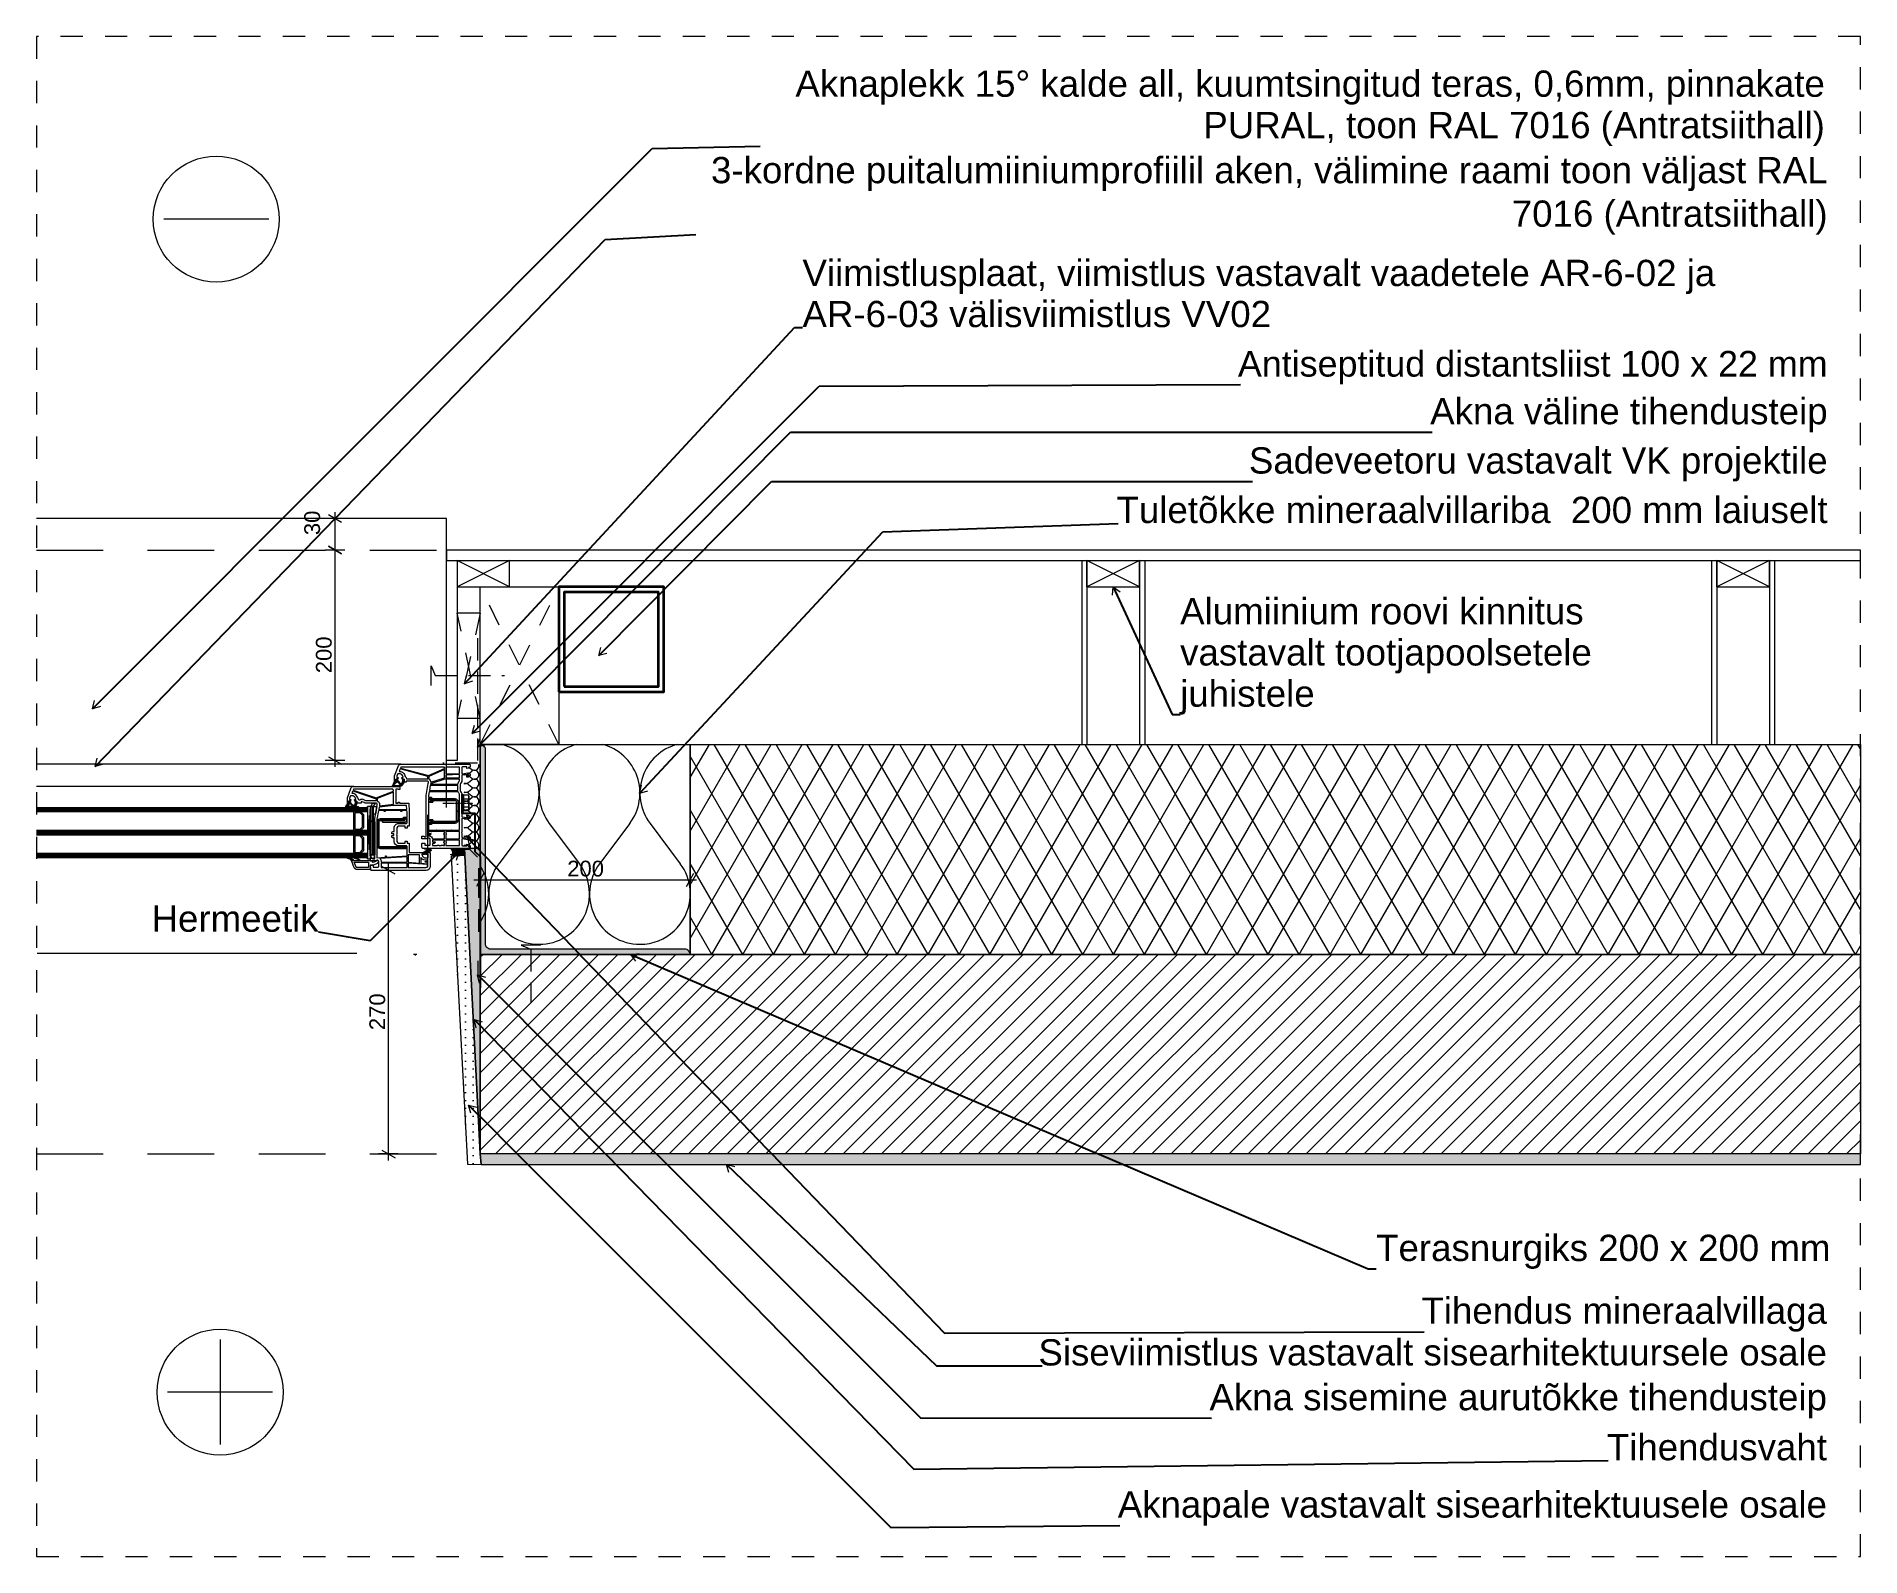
# Model space of a CAD drawing. Header units: millimetres. Extents: x 1894 to 3631, y -787 to 661.
import ezdxf

# ---------------------------------------------------------------- set-up
doc = ezdxf.new("R2010")
doc.units = ezdxf.units.MM
doc.header["$MEASUREMENT"] = 0
for name, pattern in [('ACAD_ISO10W100', [1.7999999999999996, 1.2, -0.2999999999999999, 0, -0.2999999999999999]), ('Dashed', [42.333333333324, 21.166666666662, -21.166666666662]), ('Hidden Line', [31.749999999993, 21.166666666662, -10.583333333331]), ('Hidden Line (2)', [39.122222328186, 28.222222328186, -10.9]), ('Long Dashed', [105.833330154419, 63.49999904632571, -42.3333311080933]), ('Wipeout_Contour', [1000, 0, -1000])]:
    doc.linetypes.add(name, pattern=pattern)
for name, color, linetype, lineweight in [('0_Pen_No__1', 7, 'Continuous', 13), ('0_Pen_No__141', 7, 'Continuous', 20), ('0_Pen_No__2', 8, 'Continuous', 15), ('2D Drafting - General_Pen_No__1', 7, 'Continuous', 13), ('2D Drafting - General_Pen_No__141', 7, 'Continuous', 20), ('2D Drafting - General_Pen_No__2', 8, 'Continuous', 15), ('ACCESSORIES_Pen_No__1', 7, 'Continuous', 13), ('Annotation - Label_Pen_No__2', 8, 'Continuous', 15), ('ASSEMBLY_Pen_No__1', 7, 'Continuous', 13), ('ASSEMBLY_Pen_No__7', 7, 'Continuous', 35), ('Dimensioning - General_Pen_No__1', 7, 'Continuous', 13), ('GASKET_INSIDE_Pen_No__1', 7, 'Continuous', 13), ('GASKET_OUTSIDE_Pen_No__1', 7, 'Continuous', 13), ('GLAS_G2_Pen_No__1', 7, 'Continuous', 13), ('GLASABSTANDSHALTER_Pen_No__1', 7, 'Continuous', 13), ('GLASDISTANCER_INSIDE_Pen_No__1', 7, 'Continuous', 13), ('HATCH_GLAS_Pen_No__1', 7, 'Continuous', 13), ('HATCH_STEEL_Pen_No__1', 7, 'Continuous', 13), ('New_0_Pen_No__1', 7, 'Continuous', 13), ('New_2D Drafting - General_Pen_No__1', 7, 'Continuous', 13), ('New_2D Drafting - General_Pen_No__6', 5, 'Continuous', 35), ('PVC_INSIDE_Pen_No__1', 7, 'Continuous', 13), ('PVC_OUTSIDE_Pen_No__1', 7, 'Continuous', 13), ('PVC_OUTSIDE_Pen_No__141', 7, 'Continuous', 20), ('STEEL_OUTSIDE_Pen_No__1', 7, 'Continuous', 13), ('Structural - Bearing_Pen_No__1', 7, 'Continuous', 13), ('Structural - Bearing_Pen_No__141', 7, 'Continuous', 20), ('Structural - Bearing_Pen_No__2', 8, 'Continuous', 15)]:
    doc.layers.add(name, color=color, linetype=linetype, lineweight=lineweight)
for name, color, linetype, lineweight, true_color in [('0_Pen_No__146', 7, 'Continuous', 20, 0x5eaeff), ('0_Pen_No__161', 7, 'Continuous', 13, 0x6a6a6a), ('0_Pen_No__48', 7, 'Continuous', 25, 0xa80f02), ('0_Pen_No__61', 7, 'Continuous', 20, 0x6a6a6a), ('2D Drafting - General_Pen_No__145', 7, 'Continuous', 20, 0x0077b0), ('2D Drafting - General_Pen_No__61', 7, 'Continuous', 20, 0x6a6a6a), ('Structural - Bearing_Pen_No__161', 7, 'Continuous', 13, 0x6a6a6a)]:
    doc.layers.add(name, color=color, linetype=linetype, lineweight=lineweight, true_color=true_color)
doc.layers.add('Dimensioning - General', color=7, linetype='Continuous')
doc.layers.add('Structural - Bearing', color=7, linetype='Continuous')
doc.styles.add('GENERATED_STYLE_1', font='')
doc.styles.add('GENERATED_STYLE_2', font='txt.shx')
doc.styles.get('GENERATED_STYLE_1').set_extended_font_data('Arial')
doc.dimstyles.new('GENERATED_STYLE__1', dxfattribs={"dimtxt": 15, "dimasz": 9.500000000000002, "dimexe": 0.18, "dimexo": 0.0625, "dimgap": 0, "dimtad": 1, "dimdec": 0, "dimzin": 0, "dimdsep": 46, "dimtxsty": 'GENERATED_STYLE_1', "dimblk": 'ARROWHEAD_2', "dimblk1": 'ARROWHEAD_2', "dimblk2": 'ARROWHEAD_2', "dimcen": 0.09, "dimse1": 1, "dimse2": 1, "dimclrd": 7, "dimclre": 7, "dimclrt": 7, "dimadec": 0, "dimazin": 0, "dimtfac": 1, "dimtdec": 4, "dimtmove": 2, "dimatfit": 3, "dimfxl": 0, "dimtolj": 1, "dimtzin": 0, "dimarcsym": 0})
doc.dimstyles.new('GENERATED_STYLE__2', dxfattribs={"dimtxt": 15, "dimasz": 9.500000000000002, "dimexe": 0.18, "dimexo": 0.0625, "dimgap": 0, "dimtad": 1, "dimdec": 0, "dimzin": 0, "dimdsep": 46, "dimtxsty": 'GENERATED_STYLE_1', "dimblk": 'ARROWHEAD_2', "dimblk1": 'ARROWHEAD_2', "dimblk2": 'ARROWHEAD_2', "dimcen": 0.09, "dimse1": 1, "dimse2": 1, "dimclrd": 7, "dimclre": 7, "dimclrt": 7, "dimadec": 0, "dimazin": 0, "dimtfac": 1, "dimtdec": 4, "dimtmove": 0, "dimatfit": 3, "dimfxl": 0, "dimtolj": 1, "dimtzin": 0, "dimarcsym": 0})
doc.dimstyles.new('GENERATED_STYLE__3', dxfattribs={"dimtxt": 15, "dimasz": 9.500000000000002, "dimexe": 0.18, "dimexo": 0.0625, "dimgap": 0, "dimtad": 1, "dimtih": 1, "dimtoh": 1, "dimdec": 0, "dimzin": 0, "dimdsep": 46, "dimtxsty": 'GENERATED_STYLE_1', "dimblk": 'ARROWHEAD_2', "dimblk1": 'ARROWHEAD_2', "dimblk2": 'ARROWHEAD_2', "dimcen": 0.09, "dimse1": 1, "dimse2": 1, "dimclrd": 7, "dimclre": 7, "dimclrt": 7, "dimadec": 0, "dimazin": 0, "dimtfac": 1, "dimtdec": 4, "dimtmove": 0, "dimatfit": 3, "dimfxl": 0, "dimtolj": 1, "dimtzin": 0, "dimarcsym": 0})
doc.dimstyles.new('GENERATED_STYLE__4', dxfattribs={"dimtxt": 0.18, "dimasz": 7.6, "dimexe": 0.18, "dimexo": 0.0625, "dimgap": 0, "dimtad": 0, "dimtih": 1, "dimtoh": 1, "dimdec": 4, "dimzin": 0, "dimdsep": 46, "dimcen": 0.09, "dimadec": 0, "dimazin": 0, "dimtfac": 1, "dimtdec": 4, "dimtmove": 0, "dimatfit": 3, "dimldrblk": 'ARROWHEAD_14', "dimfxl": 0, "dimtolj": 1, "dimtzin": 0, "dimarcsym": 0})

msp = doc.modelspace()

# ---------------------------------------------------------------- texts
at = {"layer": 'Annotation - Label_Pen_No__2', "color": 8, "linetype": 'Continuous', "lineweight": 15, "style": 'GENERATED_STYLE_1'}
for s, insert, char_height, width, attachment_point, rotation, line_spacing_factor in [('\\A1;{\\pqr;\\fArial|b0|i0|c0|p34;Aknaplekk 15° kalde all, kuumtsingitud teras, 0,6mm, pinnakate PURAL, toon RAL 7016 (Antratsiithall)}', (3597.450712309617, 556.2171159984396), 25.00000000000001, 1014.268512946376, 9, 359.9999718948046, 0.9463836382739468), ('\\A1;{\\pqr;\\fArial|b0|i0|c0|p34; \\fArial|b0|i0|c0|p34;3-kordne puitalumiiniumprofiilil aken, välimine raami toon väljast RAL 7016 (Antratsiithall)}', (3600.097142282089, 471.9065358586677), 25, 1078.009709816081, 9, 359.9999718948013, 0.9943764549787686), ('\\A1;{\\pql;\\fArial|b0|i0|c0|p34;Viimistlusplaat,\\fArial|b0|i0|c0|p34; \\fArial|b0|i0|c0|p34;viimistlus vastavalt vaadetele AR-6-02 ja AR-6-03 välisviimistlus VV02}', (2623.589022918413, 383.4999250895177), 25, 976.5081152398816, 7, 359.9999718948012, 0.9384331010948386), ('\\A1;{\\pql;\\fArial|b0|i0|c0|p34;Alumiinium roovi kinnitus vastavalt tootjapoolsetele juhistele}', (2983.36125251606, 14.88716865605044), 25, 492.4364189945973, 7, 0.0002867069440445383, 0.9414449753940518)]:
    msp.add_mtext(s, dxfattribs=dict(at, insert=insert, char_height=char_height, width=width, attachment_point=attachment_point, rotation=rotation, line_spacing_factor=line_spacing_factor))
for s, insert, char_height, attachment_point, rotation in [('\\A1;{\\pqr;\\fArial|b0|i0|c0|p34;Antiseptitud distantsliist 100 x 22 mm}', (3600.097084603519, 329.3686845365453), 24.44366232827674, 9, 2.8105199877746718e-05), ('\\A1;{\\pqr;\\fArial|b0|i0|c0|p34;Akna väline tihendusteip}', (3600.097089259495, 283.8136920050025), 25, 9, 359.99997189480257), ('\\A1;{\\pqr;\\fArial|b0|i0|c0|p34;Sadeveetoru vastavalt VK projektile}', (3600.097066238639, 236.882948238273), 25, 9, 359.99997189480257), ('\\A1;{\\pqr;\\fArial|b0|i0|c0|p34;Tuletõkke mineraalvillariba  200 mm laiuselt}', (3600.097046649887, 196.9489517268916), 25, 9, 359.99997189480257), ('\\A1;{\\pqr;\\fArial|b0|i0|c0|p34;H\\fArial|b0|i0|c0|p34;ermeetik}', (2162.657650993409, -192.2146203162834), 25, 9, 359.99997189480246), ('\\A1;{\\pql;\\fArial|b0|i0|c0|p34;Terasnurgiks\\fArial|b0|i0|c0|p34; \\fArial|b0|i0|c0|p34;200 x 200 mm}', (3170.016260648463, -512.9206137507216), 25, 7, 0.0002867069440445383), ('\\A1;{\\pqr;\\fArial|b0|i0|c0|p34;Tihendus mineraalvillaga}', (3599.441464785577, -572.7107636843789), 25, 9, 359.99997189480274), ('\\A1;{\\pqr;\\fArial|b0|i0|c0|p34;Siseviimistlus vastavalt sisearhitektuursele osale}', (3599.441485475799, -605.2071674649886), 25, 9, 2.8105198193413547e-05), ('\\A1;{\\pqr;\\fArial|b0|i0|c0|p34;Akna sisemine aurutõkke tihendusteip}', (3599.441508861883, -655.0468898053375), 25, 9, 2.8105197790138864e-05), ('\\A1;{\\pqr;\\fArial|b0|i0|c0|p34;Tihendusvaht}', (3599.44144908011, -695.4830905876066), 25, 9, 359.99997189480257), ('\\A1;{\\pqr;\\fArial|b0|i0|c0|p34;A\\fArial|b0|i0|c0|p34;knapale vastavalt sisearhitektuusele osale}', (3599.441418790994, -757.2310469363789), 25, 9, 359.9999718948029)]:
    msp.add_mtext(s, dxfattribs=dict(at, insert=insert, char_height=char_height, attachment_point=attachment_point, rotation=rotation))
at = {"layer": 'ASSEMBLY_Pen_No__7', "color": 7, "linetype": 'Continuous', "lineweight": 35, "insert": (2255.122356505948, -213.9203695904218), "char_height": 0.06, "attachment_point": 9, "rotation": 90, "style": 'GENERATED_STYLE_2'}
msp.add_mtext('\\A1;{\\pqr;\\Ftxt.shx;ABDECKLEISTE}', dxfattribs=at)

# ---------------------------------------------------------------- blocks, each defined once
blk = doc.blocks.new('*X1')
at = {"layer": 'Structural - Bearing_Pen_No__161', "color": 251, "linetype": 'Continuous', "lineweight": 13, "true_color": 0x6a6a6a}
for p, q in [((2363.146618974039, -88.64029382071637), (2334.346601840283, -127.0402809704005)), ((2382.346618974037, -88.64030238759428), (2411.146601840281, -127.0403152379121)), ((2459.14661897403, -88.64033665510586), (2430.346601840274, -127.04032380479)), ((2478.346618974028, -88.64034522198378), (2507.146601840271, -127.0403580723016))]:
    blk.add_line(p, q, dxfattribs=at)
for centre, radius, start, end in [((2324.74663182436, -59.84027668696505), 47.99999999999903, 323.1300767892644, 75.16331784254915), ((2420.746631824351, -59.84031952135453), 47.99999999999903, 104.8356738154679, 216.8698720809489), ((2420.746631824351, -59.84031952135453), 47.99999999999903, 323.1300767892644, 75.16460451524556), ((2516.746631824341, -59.84036235574402), 47.99999999999903, 104.8343870336748, 216.8698720809489), ((2276.746588989974, -155.8402552697623), 48.0000000000016, 326.1106141732368, 33.88968641848847), ((2372.746588989964, -155.8402981041518), 48.0000000000016, 143.1300767892667, 269.9999744351073), ((2372.746588989964, -155.8402981041518), 48.0000000000016, 269.999974435107, 36.86987208094741), ((2468.746588989955, -155.8403409385413), 48.0000000000016, 143.1300767892667, 269.9999744351073), ((2468.746588989954, -155.8403409385413), 48.0000000000016, 4.598537793284157, 36.86987208094741), ((2468.746588989954, -155.8403409385413), 48.0000000000016, 269.999974435107, 355.401726363154)]:
    blk.add_arc(centre, radius, start, end, dxfattribs=at)
blk = doc.blocks.new('*X2')
at = {"layer": 'Structural - Bearing_Pen_No__2', "color": 8, "linetype": 'Continuous', "lineweight": 15}
for p, q in [((2305.343662818371, -41.47328002364473), (2308.703662818372, -38.95328002364444)), ((2305.343662818371, -43.15328002364473), (2308.703662818372, -45.67328002364489)), ((2305.343662818371, -49.87328002364477), (2308.703662818372, -47.35328002364447)), ((2305.343662818371, -51.55328002364477), (2308.703662818372, -54.07328002364492)), ((2305.595020335975, -34.94179816184735), (2308.703662818372, -37.27328002364486)), ((2305.343662818371, -58.2732800236448), (2308.703662818372, -55.75328002364451)), ((2305.343662818371, -59.9532800236448), (2308.703662818372, -62.47328002364495)), ((2305.343662818371, -66.67328002364482), (2308.703662818372, -64.15328002364454)), ((2305.343662818371, -68.35328002364484), (2308.703662818372, -70.87328002364498)), ((2305.343662818371, -75.07328002364486), (2308.703662818372, -72.55328002364458)), ((2305.343662818371, -76.75328002364488), (2308.703662818372, -79.27328002364501)), ((2305.343662818371, -83.47328002364489), (2308.703662818372, -80.95328002364461)), ((2305.343662818371, -85.1532800236449), (2308.703662818372, -87.67328002364505)), ((2305.343662818371, -91.87328002364492), (2308.703662818372, -89.35328002364463)), ((2305.343662818371, -93.55328002364494), (2308.703662818372, -96.0732800236451)), ((2305.343662818371, -100.273280023645), (2308.703662818372, -97.75328002364468)), ((2305.343662818371, -101.953280023645), (2308.703662818372, -104.4732800236451)), ((2305.343662818371, -108.673280023645), (2308.703662818372, -106.1532800236447)), ((2305.343662818371, -110.353280023645), (2308.128353669309, -112.4417981618479))]:
    blk.add_line(p, q, dxfattribs=at)
for centre, radius, start, end in [((2311.223662818372, -33.91328002364456), 4.200000000000156, 233.1301023541594, 0), ((2311.223662818372, -33.91328002364456), 4.200000000000156, 0, 20.2642895435619), ((2302.823662818372, -38.11328002364472), 4.199999999999933, 242.2166185177927, 306.8698976458425), ((2302.823662818372, -46.51328002364475), 4.199999999999933, 53.13010235415801, 117.7833814822072), ((2302.823662818372, -46.51328002364475), 4.199999999999933, 242.2166185177927, 306.8698976458425), ((2302.823662818372, -54.91328002364478), 4.199999999999933, 53.13010235415801, 117.7833814822072), ((2311.223662818372, -42.31328002364459), 4.200000000000156, 0, 126.8698976458402), ((2311.223662818372, -42.31328002364459), 4.200000000000156, 233.1301023541594, 0), ((2311.223662818372, -50.71328002364463), 4.200000000000156, 0, 126.8698976458402), ((2311.223662818372, -50.71328002364463), 4.200000000000156, 233.1301023541594, 0), ((2320.463662818372, -38.11328002364472), 4.199999999999933, 157.2049643266165, 202.7950356733833), ((2320.463662818372, -46.51328002364475), 4.199999999999933, 157.2049643266165, 202.7950356733833), ((2302.823662818372, -54.91328002364478), 4.199999999999933, 242.2166185177927, 306.8698976458425), ((2302.823662818372, -63.31328002364482), 4.199999999999933, 53.13010235415801, 117.7833814822072), ((2302.823662818372, -63.31328002364482), 4.199999999999933, 242.2166185177927, 306.8698976458425), ((2302.823662818372, -71.71328002364486), 4.199999999999933, 53.13010235415801, 117.7833814822071), ((2311.223662818372, -59.11328002364466), 4.200000000000156, 0, 126.8698976458402), ((2311.223662818372, -59.11328002364466), 4.200000000000156, 233.1301023541594, 0), ((2311.223662818372, -67.5132800236447), 4.200000000000156, 0, 126.8698976458402), ((2311.223662818372, -67.5132800236447), 4.200000000000156, 233.1301023541594, 0), ((2320.463662818372, -54.91328002364478), 4.199999999999933, 157.2049643266165, 202.7950356733833), ((2320.463662818372, -63.31328002364482), 4.199999999999933, 157.2049643266165, 202.795035673383), ((2302.823662818372, -71.71328002364486), 4.199999999999933, 242.2166185177926, 306.8698976458425), ((2302.823662818372, -80.11328002364489), 4.199999999999933, 53.13010235415801, 117.7833814822072), ((2302.823662818372, -80.11328002364489), 4.199999999999933, 242.2166185177927, 306.8698976458425), ((2302.823662818372, -88.51328002364492), 4.199999999999933, 53.13010235415801, 117.7833814822071), ((2311.223662818372, -75.91328002364473), 4.200000000000156, 0, 126.8698976458402), ((2311.223662818372, -75.91328002364473), 4.200000000000156, 233.1301023541594, 0), ((2311.223662818372, -84.31328002364475), 4.200000000000156, 0, 126.8698976458402), ((2311.223662818372, -84.31328002364475), 4.200000000000156, 233.1301023541594, 0), ((2320.463662818372, -71.71328002364486), 4.199999999999933, 157.2049643266164, 202.7950356733829), ((2320.463662818372, -80.11328002364489), 4.199999999999933, 157.2049643266166, 202.795035673383), ((2302.823662818372, -88.51328002364492), 4.199999999999933, 242.2166185177926, 306.8698976458425), ((2302.823662818372, -96.91328002364497), 4.199999999999933, 53.13010235415801, 117.7833814822071), ((2302.823662818372, -96.91328002364497), 4.199999999999933, 242.2166185177926, 306.8698976458425), ((2302.823662818372, -105.313280023645), 4.199999999999933, 53.13010235415801, 117.7833814822071), ((2311.223662818372, -92.71328002364478), 4.200000000000156, 0, 126.8698976458402), ((2311.223662818372, -92.7132800236448), 4.200000000000156, 233.1301023541594, 0), ((2311.223662818372, -101.1132800236448), 4.200000000000156, 0, 126.8698976458402), ((2311.223662818372, -101.1132800236448), 4.200000000000156, 233.1301023541594, 0), ((2320.463662818372, -88.51328002364492), 4.199999999999933, 157.2049643266164, 202.7950356733829), ((2320.463662818372, -96.91328002364497), 4.199999999999933, 157.2049643266164, 202.7950356733829), ((2320.463662818372, -105.313280023645), 4.199999999999933, 157.2049643266164, 202.7950356733829), ((2302.823662818372, -105.313280023645), 4.199999999999933, 242.2166185177926, 306.8698976458425), ((2302.823662818372, -113.713280023645), 4.199999999999933, 53.13010235415801, 117.7833814822071), ((2311.223662818372, -109.5132800236449), 4.200000000000156, 0, 126.8698976458402), ((2311.223662818372, -109.5132800236449), 4.200000000000156, 315.7919178530904, 0), ((2320.463662818372, -113.713280023645), 4.199999999999933, 157.2049643266164, 162.3781256906561)]:
    blk.add_arc(centre, radius, start, end, dxfattribs=at)
blk = doc.blocks.new('*D3')
at = {"layer": 'Dimensioning - General_Pen_No__1', "color": 7, "linetype": 'Continuous', "lineweight": 13}
for p, q in [((2187.679195292566, 201.5576575715584), (2168.929195292566, 201.5576575715584)), ((2184.554195292566, 197.9492200715584), (2172.054195292566, 205.1660950715584)), ((2178.304195292566, 201.5576575715584), (2178.304195292566, 207.6701575715584)), ((2178.304195292566, 171.5576575715584), (2178.304195292566, 201.5576575715584)), ((2172.054195292566, 175.1660950715584), (2184.554195292566, 167.9492200715584)), ((2187.679195292566, 171.5576575715584), (2168.929195292566, 171.5576575715584)), ((2178.304195292566, 165.4451575715584), (2178.304195292566, 171.5576575715584))]:
    blk.add_line(p, q, dxfattribs=at)
at = {"layer": 'Dimensioning - General_Pen_No__1', "color": 7, "lineweight": 13, "insert": (2164.22363496781, 185.8202085841557), "char_height": 15, "attachment_point": 7, "rotation": 90, "style": 'GENERATED_STYLE_1'}
blk.add_mtext('\\A1;{\\pql;\\fArial|b0|i0|c0|p34;30}', dxfattribs=at)
blk = doc.blocks.new('ARROWHEAD_2')
at = {"color": 0, "linetype": 'Continuous', "lineweight": 0}
for p, q in [((0, 0), (-1, 0)), ((-0.3781315, -0.655), (0.3781315, 0.655))]:
    blk.add_line(p, q, dxfattribs=at)
blk = doc.blocks.new('*D5')
at = {"layer": 'Dimensioning - General_Pen_No__1', "color": 7, "linetype": 'Continuous', "lineweight": 13}
for p, q in [((2184.554195292566, 167.9492200715584), (2172.054195292566, 175.1660950715585)), ((2178.304195292566, 171.5576575715585), (2178.304195292566, 177.6701575715584)), ((2187.679195292566, 171.5576575715585), (2168.929195292566, 171.5576575715585)), ((2178.304195292566, -28.76546489596661), (2178.304195292566, 171.5576575715585)), ((2187.679195292566, -28.76546489596661), (2168.929195292566, -28.76546489596661)), ((2172.054195292566, -25.15702739596661), (2184.554195292566, -32.37390239596661)), ((2178.304195292566, -34.87796489596661), (2178.304195292566, -28.76546489596661))]:
    blk.add_line(p, q, dxfattribs=at)
at = {"layer": 'Dimensioning - General_Pen_No__1', "color": 7, "lineweight": 13, "insert": (2175.304195359621, 54.3217461887843), "char_height": 15, "attachment_point": 7, "rotation": 90, "style": 'GENERATED_STYLE_1'}
blk.add_mtext('\\A1;{\\pql;\\fArial|b0|i0|c0|p34;200}', dxfattribs=at)
blk = doc.blocks.new('*D6')
at = {"layer": 'Dimensioning - General_Pen_No__1', "color": 7, "linetype": 'Continuous', "lineweight": 13}
for p, q in [((2320.200131277403, -136.181351742042), (2312.983256277403, -148.681351742042)), ((2316.591693777403, -151.806351742042), (2316.591693777403, -133.056351742042)), ((2512.983316492324, -148.681351742042), (2520.200191492324, -136.181351742042)), ((2516.591753992324, -151.806351742042), (2516.591753992324, -133.056351742042)), ((2310.479193777403, -142.431351742042), (2316.591693777403, -142.431351742042)), ((2316.591693777403, -142.431351742042), (2516.591753992324, -142.431351742042)), ((2516.591753992324, -142.431351742042), (2522.704253992324, -142.431351742042))]:
    blk.add_line(p, q, dxfattribs=at)
at = {"layer": 'Dimensioning - General_Pen_No__1', "color": 7, "lineweight": 13, "insert": (2399.517373735852, -139.4313518090972), "char_height": 15, "attachment_point": 7, "style": 'GENERATED_STYLE_1'}
blk.add_mtext('\\A1;{\\pql;\\fArial|b0|i0|c0|p34;200}', dxfattribs=at)
blk = doc.blocks.new('*D7')
at = {"layer": 'Dimensioning - General_Pen_No__1', "color": 7, "linetype": 'Continuous', "lineweight": 13}
for p, q in [((2238.603825124505, -133.4417981618487), (2219.853825124506, -133.4417981618487)), ((2235.478825124506, -137.0502356618487), (2222.978825124505, -129.8333606618487)), ((2229.228825124505, -133.4417981618487), (2229.228825124505, -127.3292981618487)), ((2229.228825124505, -403.4425788379653), (2229.228825124505, -133.4417981618487)), ((2238.603825124505, -403.4425788379653), (2219.853825124506, -403.4425788379653)), ((2222.978825124505, -399.8341413379653), (2235.478825124506, -407.0510163379653)), ((2229.228825124505, -409.5550788379653), (2229.228825124505, -403.4425788379653))]:
    blk.add_line(p, q, dxfattribs=at)
at = {"layer": 'Dimensioning - General_Pen_No__1', "color": 7, "lineweight": 13, "insert": (2226.228825191561, -285.5165386489186), "char_height": 15, "attachment_point": 7, "rotation": 90, "style": 'GENERATED_STYLE_1'}
blk.add_mtext('\\A1;{\\pql;\\fArial|b0|i0|c0|p34;270}', dxfattribs=at)
blk = doc.blocks.new('ARROWHEAD_14')
at = {"color": 0, "linetype": 'Continuous', "lineweight": 0}
blk.add_line((0, 0), (-1, 0), dxfattribs=at)
at = {"color": 0, "linetype": 'Continuous', "lineweight": 0, "flags": 128}
blk.add_lwpolyline([(-0.9093, 0.525), (0, 0), (-0.9093, -0.525)], dxfattribs=at)

# ---------------------------------------------------------------- dimensions: what is measured, and where the dimension line sits
at = {"layer": 'Dimensioning - General', "color": 7, "linetype": 'Continuous', "lineweight": 13}
for base, p1, p2, dimstyle, picture, middle in [((2178.304195292566, 201.5576575715584), (2284.591663602084, 171.5576575715584), (2284.591663602084, 201.5576575715584), 'GENERATED_STYLE__1', '*D3', (2156.72363496781, 197.2555331077)), ((2178.304195292566, 171.5576575715585), (2294.591663602083, -28.76546489596661), (2178.304195292566, 171.5576575715584), 'GENERATED_STYLE__2', '*D5', (2167.804195359621, 71.47469607014722)), ((2229.228825124505, -133.4417981618487), (2012.801693803527, -403.4425788379653), (2261.926066301569, -133.4417981618487), 'GENERATED_STYLE__2', '*D7', (2218.728825191561, -268.3635887675557))]:
    dim = msp.add_linear_dim(base=base, p1=p1, p2=p2, angle=90, dimstyle=dimstyle, dxfattribs=at)
    dim.commit()
    dim.dimension.update_dxf_attribs({"geometry": picture, "text_midpoint": middle, "dimtype": 160, "text_rotation": 90})
dim = msp.add_linear_dim(base=(2516.591753992324, -142.431351742042), p1=(2316.591693777403, -13.44066325104631), p2=(2516.591753992324, -13.44017747216342), dimstyle='GENERATED_STYLE__3', dxfattribs=at)
dim.commit()
dim.dimension.update_dxf_attribs({"geometry": '*D6', "text_midpoint": (2416.670323617215, -131.9313518090972), "dimtype": 160})

# ---------------------------------------------------------------- hatches: boundary and pattern name
at = {"layer": '0_Pen_No__161', "linetype": 'Continuous', "lineweight": 0, "true_color": 0xd9d9d9}
msp.add_hatch(color=254, dxfattribs=at).paths.add_polyline_path([(2302.035879122158, -119.2868369045496), (2289.076743990515, -120.3167964376568, 0.448890405668343), (2288.450858893635, -112.4417981618479), (2301.491852623793, -112.4417981618479)])
at = {"layer": 'HATCH_STEEL_Pen_No__1', "linetype": 'Continuous', "lineweight": 13}
h = msp.add_hatch(color=7, dxfattribs=at)
h.paths.add_polyline_path([(2242.791739363085, -46.44179816184542), (2244.091739363085, -46.44179816184542), (2244.091739363085, -48.44179816185497, -0.1239582137292108), (2243.222004138516, -50.72328885705142), (2241.615184686026, -53.01807640034335, -0.2245212692582549), (2240.920855224886, -53.32911359823252, -0.07447026302234062), (2240.003113101707, -53.44179816185042, 0.02710721740335665), (2236.261941250049, -53.44095371465026, -0.03479499058427935), (2234.037415101056, -53.36302686674239, -0.767998271113731), (2233.258181161148, -52.14113407314765), (2234.16762514816, -51.149402582874), (2235.091739363085, -48.94179816184315), (2235.091739363085, -48.44179816185497), (2236.09173936309, -48.44179816185497), (2236.09173936309, -46.44179816185963), (2237.79173936309, -46.44179816185963), (2237.79173936309, -46.86998061532118, 0.1994834945484332), (2238.380636691161, -48.28729824002105), (2241.134707579959, -51.02929249883355, 0.4656390516684234), (2241.439648256005, -51.00227602363257), (2242.122601926951, -50.02691709977976, 0.1539147210600141), (2242.791739363085, -47.90468428527968)])
h.paths.add_polyline_path([(2238.35278837359, -49.6061912808103, 0.2143081591516274), (2237.977406235501, -49.44181246447395), (2237.960863612372, -49.44224324446518, 0.2677762674732863), (2235.429895333723, -51.04976953419689, -0.05339189663417629), (2234.297519895747, -52.21753036500738, 0.7539004067542099), (2234.39181442177, -52.55589274448776), (2235.292729464916, -52.60758823180263), (2236.375305309892, -52.65273557567136, -0.07098460005146742), (2238.855203665068, -52.49875768012098, 0.1497081450604995), (2240.823359750166, -52.53507667692654, 0.244698443230259), (2240.975575400057, -52.43046175915263), (2240.981166863776, -52.41994574535065, 0.3201025236983562), (2240.966007474654, -52.30479875306467), (2239.865336408257, -51.22820046561012, -0.2017322339139126), (2239.811816426325, -51.08265381049089), (2239.822043064322, -50.85928099237842, 0.4205803617323834), (2239.724553700583, -50.75473644913027), (2239.501011633223, -50.74935647542996, -0.2017322339144544), (2239.359552887649, -50.68581404406709)], flags=0)
h = msp.add_hatch(color=7, dxfattribs=at)
h.paths.add_polyline_path([(2199.091739096971, -67.44179816184621), (2199.091739096971, -69.44179816184155, -0.1239582137291495), (2198.222003872388, -71.72328885705221), (2198.026046931886, -72.00430733088021, 0.4437914836851535), (2198.059061889381, -72.14889321451219), (2200.378580499972, -72.65224178369473, -1.744773533141896), (2199.903590688052, -73.15310650469948), (2196.337062178572, -72.935185633989), (2195.312938306117, -73.42706017595341, -0.2263135609471319), (2194.89109552228, -73.34078919707005, 0.2395190417902067), (2194.574383999196, -73.24353224876185, -0.1889138560006949), (2194.242774180012, -72.66222962464903, -0.1618186157693849), (2192.999161978747, -73.44179816184644), (2191.679953050027, -73.15331244756757, -0.9115233268233869), (2191.095651528485, -72.94924008096766, 0.1765647737820134), (2189.772958777908, -73.30543452548861, -0.7679982711124358), (2188.662008256699, -72.37483446554344), (2189.230680304576, -71.15531332333953), (2190.091739096971, -69.94179816184393), (2190.091739096971, -69.44179816185576), (2191.091739096976, -69.44179816185576), (2191.091739096976, -67.44179816186042), (2192.791739096975, -67.44179816186042), (2192.791739096975, -67.86998061532196, 0.1994834945485658), (2193.380636425047, -69.28729824002184), (2196.134707313845, -72.02929249883434, 0.4656390516686222), (2196.439647989891, -72.00227602363336), (2197.122601660837, -71.02691709978055, 0.1539147210598738), (2197.791739096971, -68.90468428528047), (2197.791739096971, -67.44179816184621)])
h.paths.add_polyline_path([(2193.322405588915, -70.49932741514348, 0.2209494749293333), (2193.163992534835, -70.44180904936476), (2192.284055444347, -70.44180904936476, 0.2771535916520276), (2190.518756845748, -71.50174476550725, 0.3537811246535951), (2190.723534559268, -71.64782453996006, -0.08194236689894649), (2191.801763758321, -71.83350406106976), (2193.293103744651, -72.17301679724537, 0.3418844809212941), (2193.521357270896, -72.08431143657785, -0.2748331332540233), (2194.84468268918, -72.15148816471535), (2195.098456283446, -72.12032868538083, 0.6256334363861651), (2195.215192681957, -71.78008769258221)], flags=0)
h = msp.add_hatch(dxfattribs=at)
h.set_pattern_fill('ANSI31_0001', style=0, pattern_type=2)
h.set_pattern_definition([(225, (2295.573142223716, -76.19835907611056), (-22.45064030268437, 22.45064030268437), [])])
h.paths.add_polyline_path([(2269.091739354565, -88.3417982042915, -0.9999999999999999), (2269.091739354565, -85.3417982042914), (2271.591739354562, -85.3417982042914), (2271.591739354562, -86.84179820428434), (2292.891739354559, -86.84179820428434, 0.4142135623730933), (2294.091739354556, -85.64179820428714), (2294.091739354556, -68.04179820428553, 0.4142135623730958), (2292.891739354559, -66.84179820428832), (2271.591739354562, -66.84179820428832), (2271.591739354562, -68.34179820428128), (2269.091739354565, -68.34179820428128, -0.9999999999999999), (2269.091739354565, -65.34179820428116), (2292.891739354559, -65.34179820428116, -0.4142135623730961), (2295.591739354563, -68.04179820428553), (2295.591739354563, -85.64179820428714, -0.4142135623730945), (2292.891739354559, -88.3417982042915)])
for points in [[(2210.241590957466, -85.85392918429031, -0.9999999999999999), (2210.741887768705, -85.22966713941011, 0.1592581583434661), (2216.091739363094, -87.2417981618498), (2216.091739363094, -91.14179816185137), (2215.791739363084, -91.14179816185137, -0.4142135623730958), (2215.291739363096, -90.64179816184898), (2215.291739363096, -88.45463928254, -0.3178372451959016), (2215.491739363088, -88.17179657006031, 1.468861035905083), (2215.125676867203, -87.75035101388946, -0.3258421776142953), (2214.809026122026, -87.90745212524493, -0.1272222561337556)], [(2194.091739363088, -123.941798161846, 0.2407766165983273), (2190.578912143138, -122.2417029556284, -0.4206686495390415), (2190.170185413479, -121.841730133221, -0.4066440412229096), (2190.559753382502, -121.4417981618483, -0.2126106253881231), (2196.591868400915, -123.941798161846)], [(2197.207954903362, -122.0357901752124, -0.3706425838391578), (2196.953087784905, -121.7392045669869, -0.4403594554593427), (2197.279583902699, -121.4403769314829, -0.1774538745562154), (2202.591739363086, -123.941798161846), (2201.091739363093, -123.941798161846, 0.1540775753424426)], [(2265.346579121769, -112.4417981618479), (2265.408464092076, -112.4417981618479, -0.4009535918778454), (2265.576071084482, -112.6610823749787, -0.03304753268365031), (2266.172429439891, -112.6511863233135, -0.3702269576207252), (2266.330573000985, -112.4417981618479), (2266.416452384732, -112.4417981618479, -0.3814232755173875), (2266.573949042751, -112.659065611689, -0.01315146758807474), (2267.165626784234, -112.7673449985537, -1.124232011706193), (2267.552127252742, -112.8572279286801, -0.04789718788439186), (2269.609946553459, -113.6730215172094, -0.6788224859761751), (2269.209223687853, -115.1325383061221, 0.1007618240051068), (2265.880937796908, -115.4859711705797, 0.5467789816202627), (2265.686748861299, -116.4393871148747), (2266.183667075282, -116.4393871148747), (2265.781094288513, -117.9418092088242), (2266.072722319961, -117.9418092088242), (2266.038047142899, -118.0712187313675, -0.341308652744737), (2265.551760549869, -118.4417981618481), (2265.091739363086, -118.4417981618481, -0.4142135623733674), (2264.591739363084, -117.9417981618458), (2264.591739363084, -117.7417981618533, 0.9999999999999999), (2263.591739363079, -117.7417981618533), (2263.591739363079, -117.9417981618458, -0.4142135623730625), (2263.091739363091, -118.4417981618481), (2262.609377453287, -118.4417981618481, -0.3394542588636936), (2262.126414540148, -118.0712076844032), (2262.091742323108, -117.9418092088242), (2262.40238443765, -117.9418092088242), (2261.999811650895, -116.4393871148747), (2262.274646108608, -116.4393871148747, 0.2499629223483767), (2262.684222130758, -116.2285974269907, -0.1894675342352536), (2267.765307624572, -113.9537086348469, 0.7898907706864495), (2267.805453490809, -113.7657631114679, 0.08455744741683821), (2263.949709124958, -113.3333304161909, -0.8884544078564384), (2263.986034675981, -112.7154612873313, -0.007198127181384825), (2264.506850406392, -112.6538403224175, -0.0152687080405355), (2265.177889215394, -112.6462200512834, -0.3794588938980258)]]:
    msp.add_hatch(color=7, dxfattribs=at).paths.add_polyline_path(points)
h = msp.add_hatch(dxfattribs=at)
h.set_pattern_fill('ANSI31_0001', style=0, pattern_type=2)
h.set_pattern_definition([(225, (3743.452199355247, -3408.514803515424), (-2280.985054751578, 2280.985054751578), [])])
h.paths.add_polyline_path([(2223.588835111769, -85.94179816184928), (2221.288835111764, -85.94179816184928, 0.4142135623729287), (2220.088835111767, -87.14179816184648), (2220.088835111767, -109.7417981618435, 0.4142135623732061), (2221.288835111764, -110.941798161855), (2246.588835111766, -110.941798161855), (2246.588835111766, -112.4417981618479), (2221.288835111764, -112.4417981618479, -0.4142135623729964), (2218.588835111774, -109.7417981618435), (2218.588835111774, -87.14179816184648, -0.4142135623732183), (2221.288835111764, -84.44179816185633), (2245.06638814654, -84.44179816184212, -1.014964643484248), (2245.06638814654, -87.44179816185644), (2223.588835111769, -87.44179816185644)])

# ---------------------------------------------------------------- linework, layer by layer
at = {"layer": '0_Pen_No__1', "color": 7, "linetype": 'Continuous', "lineweight": 13}
for p, q in [((2301.491496598189, -69.33424358933289), (2299.29171262215, -69.33424231766034)), ((2301.041543578961, -63.53482066627132), (2300.691576829365, -63.53482046396559)), ((2301.041535887947, -76.83904352470856), (2301.041544564825, -61.82944313372625)), ((2305.534092113973, -61.82944573081679), (2301.041544564825, -61.82944313372625)), ((2305.534089944757, -65.58184275669427), (2301.041542395609, -65.58184015960373)), ((2305.991045237533, -63.53482352752744), (2305.534092113973, -61.82944573081679)), ((2301.041536873797, -75.13366599216349), (2300.691570124201, -75.13366578985776)), ((2305.534085606311, -73.08664909593583), (2301.041538057163, -73.08664649884528)), ((2305.534083437081, -76.83904612181331), (2301.041535887947, -76.83904352470856)), ((2305.991038532369, -75.1336688534196), (2305.534083437081, -76.83904612181331))]:
    msp.add_line(p, q, dxfattribs=at)
at = {"layer": '0_Pen_No__1', "color": 7, "linetype": 'Continuous', "lineweight": 13, "flags": 128}
msp.add_lwpolyline([(2300.69157936309, -61.33504292244547), (2299.091739363093, -61.33504199758884), (2299.091730114583, -77.33344199758969), (2300.691570114594, -77.33344292243211)], close=True, dxfattribs=at)
for points in [[(2305.534090925391, -65.58184424978614, 0.1435935394489815), (2305.534093094621, -61.82944277773013)], [(2305.534086586959, -73.08664719389819, 0.07179676972449062), (2305.534090925391, -65.58184424978614)], [(2305.534084417729, -76.83904866595421, 0.1435935394489815), (2305.534086586959, -73.08664719389819)]]:
    msp.add_lwpolyline(points, format="xyb", dxfattribs=at)
msp.add_lwpolyline([(2305.991038532369, -75.1336688534196), (2305.991045237533, -63.53482352752744)], dxfattribs=at)
at = {"layer": '0_Pen_No__141', "color": 7, "linetype": 'Continuous', "lineweight": 20, "flags": 128}
msp.add_lwpolyline([(2302.035879122158, -119.2868369045496), (2289.076743990515, -120.3167964376568, 0.448890405668343), (2288.450858893635, -112.4417981618479), (2301.491852623793, -112.4417981618479)], format="xyb", close=True, dxfattribs=at)
at = {"layer": '0_Pen_No__146', "color": 161, "linetype": 'Hidden Line (2)', "lineweight": 20, "true_color": 0x5eaeff, "flags": 128}
msp.add_lwpolyline([(2288.922538728594, -113.1779915343578), (2306.45704446936, -113.1779915343578), (2314.950006465011, -121.720076412737), (2314.950021639863, -192.0817973492912)], dxfattribs=at)
at = {"layer": '0_Pen_No__2', "color": 8, "linetype": 'ACAD_ISO10W100', "lineweight": 15}
msp.add_line((2280.854734143318, -69.33423165944825), (2309.675925180656, -69.33424832066643), dxfattribs=at)
at = {"layer": '0_Pen_No__61', "color": 251, "linetype": 'Hidden Line', "lineweight": 20, "true_color": 0x6a6a6a}
msp.add_lwpolyline([(2269.798474556773, 42.70226854792796), (2269.798474556773, 61.44409850648529), (2273.591663602084, 51.99595522560756), (2339.703020680596, 51.99595522560756)], dxfattribs=at)
at = {"layer": '2D Drafting - General_Pen_No__1', "color": 7, "linetype": 'Continuous', "lineweight": 13}
for p, q in [((2241.196034554648, -32.44179816184963), (1893.929018660991, -32.44179816184963)), ((2196.196034554646, -53.44179816185042), (1893.929018660991, -53.44179816185042)), ((2199.017058339213, -212.4418107125018), (1894.439307475079, -212.4418107125018))]:
    msp.add_line(p, q, dxfattribs=at)
for points in [[(2115.143704225402, 486.6817095870217), (2015.143704225396, 486.6817095870217)], [(2068.791068254507, -580.2258589093838), (2068.791068254507, -680.2258589093882)], [(2118.791068254509, -630.2258589093858), (2018.791068254505, -630.2258589093858)]]:
    msp.add_lwpolyline(points, dxfattribs=at)
at = {"layer": '2D Drafting - General_Pen_No__1', "color": 7, "linetype": 'Dashed', "lineweight": 13}
for points in [[(2316.591801131133, -13.44183416554767), (2391.591801131132, 136.5614730300568), (2391.591801131132, -13.44183416554767), (2316.591801131133, 136.5614730300568)], [(2316.591745270895, 111.5603993305057), (2294.591663602083, 11.56039933050561), (2316.591745270895, 11.56039933050561), (2294.591663602083, 111.5603993305057)]]:
    msp.add_lwpolyline(points, dxfattribs=at)
at = {"layer": '2D Drafting - General_Pen_No__1', "color": 7, "linetype": 'Continuous', "lineweight": 13}
for centre in [(2065.143704225399, 486.6817095870501), (2068.791068254507, -630.2258589093858)]:
    msp.add_circle(centre, 59.99999999999762, dxfattribs=at)
at = {"layer": '2D Drafting - General_Pen_No__141', "color": 7, "linetype": 'Continuous', "lineweight": 20, "flags": 128}
for points in [[(2284.591663602084, 171.5576575715584), (2284.591663602084, 161.5576599096176), (3631.434839979933, 161.5576599096176), (3631.434743752617, 171.5576575715584), (3075.028294661118, 171.5576575715584)], [(2284.591663602084, 161.5576599096176), (2294.591663602083, 161.5576599096176), (2294.591663602083, -28.76546489596661), (2284.591663602084, -28.76546489596661)]]:
    msp.add_lwpolyline(points, close=True, dxfattribs=at)
at = {"layer": '2D Drafting - General_Pen_No__141', "color": 7, "linetype": 'Continuous', "lineweight": 20}
for points in [[(2316.591801131133, -13.44183416554767), (2316.591801131133, 136.5614730300568), (2391.591801131132, 136.5614730300568), (2391.591801131132, -13.44183416554767)], [(2316.591745270895, 111.5603993305057), (2294.591663602083, 111.5603993305057), (2294.591663602083, 11.56039933050561), (2316.591745270895, 11.56039933050561)]]:
    msp.add_lwpolyline(points, close=True, dxfattribs=at)
at = {"layer": '2D Drafting - General_Pen_No__145', "color": 144, "linetype": 'Hidden Line', "lineweight": 20, "true_color": 0x0077b0}
msp.add_lwpolyline([(2313.913885727112, 87.55934929959813), (2313.913885727112, -31.30855510783866), (2281.091614908893, -31.30855510783866)], dxfattribs=at)
at = {"layer": '2D Drafting - General_Pen_No__2', "color": 8, "linetype": 'Continuous', "lineweight": 15}
msp.add_lwpolyline([(2284.591663602084, -73.44259934383868), (2284.591663602084, 201.5576575715584), (1893.929067354182, 201.5576575715584)], dxfattribs=at)
at = {"layer": 'ACCESSORIES_Pen_No__1', "color": 7, "linetype": 'Continuous', "lineweight": 13}
for points in [[(2212.393162797355, -72.44179816185587), (2213.864529768472, -69.8933158112795), (2216.425213604907, -69.44179816185576), (2214.693162797346, -72.44179816185587)], [(2212.393162797355, -118.5673208256419), (2212.393162797355, -118.0673208256395), (2212.093162797345, -118.0673208256395), (2212.093162797345, -72.94179816184405), (2212.393162797355, -72.94179816184405), (2212.393162797355, -72.44179816185587), (2213.693162797341, -72.44179816185587), (2213.693162797341, -118.5673208256419)], [(2213.693162797341, -118.5673208256419), (2213.693162797341, -72.44179816185587), (2214.693162797346, -72.44179816185587), (2214.693162797346, -118.5673208256419)], [(2214.693162797346, -79.74179816185662), (2214.693162797346, -72.44179816185587), (2218.20766313428, -72.44179816185587), (2216.920340473337, -79.74256776479089)]]:
    msp.add_lwpolyline(points, close=True, dxfattribs=at)
for points in [[(2214.693162797346, -118.5673208256419), (2214.693162797346, -90.06732082569053, 0.4139154319953265), (2216.091739363094, -91.46732082569437), (2216.091739363094, -118.5673208256419)], [(2214.091739363084, -122.3832195180933), (2214.091739363084, -121.9417981618506), (2213.660320084855, -121.9417981618506), (2212.893162797329, -121.1746408743239), (2212.893162797329, -118.5673208256419), (2215.593162797333, -118.5673208256419), (2215.593162797333, -121.1746408743239), (2214.384584153578, -122.3832195180933, -0.4004688065498558)]]:
    msp.add_lwpolyline(points, format="xyb", close=True, dxfattribs=at)
at = {"layer": 'ASSEMBLY_Pen_No__1', "color": 7, "linetype": 'Continuous', "lineweight": 13}
for p, q in [((2179.091739363088, -73.44179816184644), (2179.091739363088, -73.4917981618481)), ((2179.091739363088, -121.4417981618483), (2179.091739363088, -121.4917981618499)), ((2209.091739363089, -121.4417981618483), (2209.091739363089, -121.4917981618499)), ((2269.091739363091, -116.4417981618528), (2266.093582378005, -116.4417981618528)), ((2269.091739363091, -116.4417981618528), (2266.093582378005, -116.4417981618528)), ((2269.091739363091, -116.4417981618528), (2269.091739363091, -119.4419406546758)), ((2269.091739363091, -116.4417981618528), (2269.091739363091, -119.4417981618529)), ((2256.091739363086, -213.4417981618487), (2253.093582378014, -213.4417981618487))]:
    msp.add_line(p, q, dxfattribs=at)
at = {"layer": 'GASKET_INSIDE_Pen_No__1', "color": 7, "linetype": 'Continuous', "lineweight": 13}
for points in [[(2238.855203665068, -52.49875768012098, 0.1497081450605001), (2240.823359750166, -52.53507667692654, 0.2446984432302101), (2240.975575400057, -52.43046175915263), (2240.981166863776, -52.41994574535065, 0.3201025236982571), (2240.966007474654, -52.30479875306467), (2239.865336408257, -51.22820046561012, -0.2017322339139665), (2239.811816426325, -51.08265381049089), (2239.822043064322, -50.85928099237842, 0.4205803617324537), (2239.724553700583, -50.75473644913027), (2239.501011633223, -50.74935647542996, -0.2017322339145006), (2239.359552887649, -50.68581404406709), (2238.35278837359, -49.6061912808103, 0.2143081591515929), (2237.977406235501, -49.44181246447395), (2237.960863612372, -49.44224324446518, 0.2677762674732971), (2235.429895333723, -51.04976953419689, -0.05339189663417689), (2234.297519895747, -52.21753036500738, 0.7539004067548036), (2234.39181442177, -52.55589274448776), (2235.292729464916, -52.60758823180263), (2236.375305309892, -52.65273557567136, -0.07098460005146805)], [(2190.518756845748, -71.50174476550725, 0.3537811246532922), (2190.723534559268, -71.64782453996006, -0.08194236689896235), (2191.801763758321, -71.83350406106976), (2193.293103744651, -72.17301679724537, 0.3418844809213535), (2193.521357270896, -72.08431143657785, -0.2748331332540144), (2194.84468268918, -72.15148816471535), (2195.098456283446, -72.12032868538083, 0.6256334363864708), (2195.215192681957, -71.78008769258221), (2193.322405588915, -70.49932741514348, 0.2209494749293841), (2193.163992534835, -70.44180904936476), (2192.284055444347, -70.44180904936476, 0.2771535916520936)]]:
    msp.add_lwpolyline(points, format="xyb", close=True, dxfattribs=at)
at = {"layer": 'GASKET_OUTSIDE_Pen_No__1', "color": 7, "linetype": 'Continuous', "lineweight": 13}
for points in [[(2236.261941250049, -53.44095371465026, -0.03479499058428071), (2234.037415101056, -53.36302686674239, -0.7679982711132455), (2233.258181161148, -52.14113407314765), (2234.16762514816, -51.149402582874), (2235.091739363085, -48.94179816184315), (2235.091739363085, -48.44179816185497), (2236.09173936309, -48.44179816185497), (2236.09173936309, -46.44179816185963), (2237.79173936309, -46.44179816185963), (2237.79173936309, -46.86998061532118, 0.1994834945484196), (2238.380636691161, -48.28729824002105), (2241.134707579959, -51.02929249883355, 0.4656390516685515), (2241.439648256005, -51.00227602363257), (2242.122601926951, -50.02691709977976, 0.1539147210600023), (2242.791739363085, -47.90468428527968), (2242.791739363085, -46.44179816184542), (2244.091739363085, -46.44179816184542), (2244.091739363085, -48.44179816185497, -0.123958213729201), (2243.222004138516, -50.72328885705142), (2242.324218386372, -52.0054597894359), (2241.615184686026, -53.01807640034335, -0.2245212692582682), (2240.920855224886, -53.32911359823252, -0.0744702630225406), (2240.003113101707, -53.44179816185042, 0.02710721740333826)], [(2191.679953050027, -73.15331244756757, -0.9115233268252338), (2191.095651528485, -72.94924008096766, 0.1765628121736667), (2189.772958777908, -73.30543452548861, -0.7679982711123006), (2188.662008256699, -72.37483446554344), (2189.230680304576, -71.15531332333953), (2190.091739096971, -69.94179816184393), (2190.091739096971, -69.44179816185576), (2191.091739096976, -69.44179816185576), (2191.091739096976, -67.44179816186042), (2192.791739096975, -67.44179816186042), (2192.791739096975, -67.86998061532196, 0.1994834945484328), (2193.380636425047, -69.28729824002184), (2196.134707313845, -72.02929249883434, 0.4656390516687137), (2196.439647989891, -72.00227602363336), (2197.122601660837, -71.02691709978055, 0.1539147210598862), (2197.791739096971, -68.90468428528047), (2197.791739096971, -67.44179816184621), (2199.091739096971, -67.44179816184621), (2199.091739096971, -69.44179816184155, -0.1239582137291396), (2198.222003872388, -71.72328885705221), (2198.026046931886, -72.00430733088021, 0.4437914836856329), (2198.059061889381, -72.14889321451219), (2200.378580499972, -72.65224178369473, -1.744773533141943), (2199.903590688052, -73.15310650469948), (2196.337062178572, -72.935185633989), (2195.312938306117, -73.42706017595341, -0.2263135609471477), (2194.89109552228, -73.34078919707005, 0.2395190417901729), (2194.574383999196, -73.24353224876185, -0.1889138560006572), (2194.242774180012, -72.66222962464903, -0.161818615769364), (2192.999161978747, -73.44179816184644)], [(2210.241590957466, -85.85392918429031, -0.9999999999999999), (2210.741887768705, -85.22966713941011, 0.1592581583434678), (2216.091739363094, -87.2417981618498), (2216.091739363094, -91.14179816185137), (2215.791739363084, -91.14179816185137, -0.4142135623730951), (2215.291739363096, -90.64179816184898), (2215.291739363096, -88.45463928252579, -0.3178372451949719), (2215.491739363088, -88.17179657006031, 1.468861035905438), (2215.125676867188, -87.75035101388946, -0.325842177614197), (2214.809026122026, -87.90745212524493, -0.1272222561337479)], [(2194.091739363088, -123.941798161846, 0.2407766165983273), (2190.578912143138, -122.2417029556284, -0.4206686495390415), (2190.170185413479, -121.841730133221, -0.4066440412229096), (2190.559753382502, -121.4417981618483, -0.2126106253881231), (2196.591868400915, -123.941798161846)], [(2197.207954903362, -122.0357901752124, -0.3706425838391578), (2196.953087784905, -121.7392045669869, -0.4403594554593427), (2197.279583902699, -121.4403769314829, -0.1774538745562154), (2202.591739363086, -123.941798161846), (2201.091739363093, -123.941798161846, 0.1540775753424426)], [(2264.591739363084, -117.9417981618458), (2264.591739363084, -117.7417981618533, 0.9999999999999999), (2263.591739363079, -117.7417981618533), (2263.591739363079, -117.9417981618458, -0.4142135623730951), (2263.091739363091, -118.4417981618481), (2262.609377453287, -118.4417981618481, -0.3394542588636536), (2262.126414540148, -118.0712076844032), (2262.091742323108, -117.9418092088242), (2262.40238443765, -117.9418092088242), (2261.999811650895, -116.4393871148747), (2262.274646108608, -116.4393871148747, 0.2499629223483502), (2262.684222130758, -116.2285974269907, -0.1894675342352526), (2267.765307624572, -113.9537086348469, 0.7898907706849504), (2267.805453490809, -113.7657631114679, 0.08455744741684694), (2263.949709124958, -113.3333304161909, -0.8884544078585787), (2263.986034675981, -112.7154612873313, -0.007198127181379283), (2264.506850406392, -112.6538403224175, -0.01526870804053531), (2265.177889215394, -112.6462200512834, -0.3794588938980229), (2265.346579121769, -112.4417981618479), (2265.360365942072, -112.4417981618479), (2265.408464092076, -112.4417981618479, -0.4009535918779152), (2265.576071084482, -112.6610823749787, -0.03304753268364823), (2266.172429439891, -112.6511863233135, -0.3702269576207047), (2266.330573000985, -112.4417981618479), (2266.416452384732, -112.4417981618479, -0.3814232755174159), (2266.573949042751, -112.659065611689, -0.01315146758807421), (2267.165626784234, -112.7673449985537, -1.124232011706098), (2267.552127252742, -112.8572279286801, -0.04789718788439313), (2269.609946553459, -113.6730215172094, -0.6788224859761435), (2269.209223687853, -115.1325383061221, 0.1007618240051091), (2265.880937796908, -115.4859711705797, 0.5467789816202666), (2265.686748861299, -116.4393871148747), (2266.183667075282, -116.4393871148747), (2265.781094288513, -117.9418092088242), (2266.072722319961, -117.9418092088242), (2266.038047142899, -118.0712187313675, -0.3413086527446229), (2265.551760549869, -118.4417981618481), (2265.091739363086, -118.4417981618481, -0.4142135623733714)]]:
    msp.add_lwpolyline(points, format="xyb", close=True, dxfattribs=at)
at = {"layer": 'GLAS_G2_Pen_No__1', "color": 7, "linetype": 'Continuous', "lineweight": 13}
msp.add_lwpolyline([(1893.929018660991, -95.441798161852), (2209.091739363089, -95.441798161852), (2209.091739363089, -99.4417981618569), (1893.929018660991, -99.4417981618569)], dxfattribs=at)
at = {"layer": 'GLASABSTANDSHALTER_Pen_No__1', "color": 7, "linetype": 'Continuous', "lineweight": 13}
for p, q in [((2209.091739363089, -122.441798161853), (2212.091739363089, -72.44179816185587)), ((2212.091739363089, -122.441798161853), (2209.091739363089, -72.44179816185587))]:
    msp.add_line(p, q, dxfattribs=at)
at = {"layer": 'GLASDISTANCER_INSIDE_Pen_No__1', "color": 7, "linetype": 'Continuous', "lineweight": 13}
for points in [[(2197.091739363088, -94.2417981618548), (2202.194683088237, -94.2417981618548), (2204.491739363093, -91.94474188699937), (2204.491739363093, -80.93885443670396), (2202.194683088237, -78.64179816184853), (2197.091739363088, -78.64179816184853)], [(2197.091739363088, -116.2417981618462), (2202.194683088237, -116.2417981618462), (2204.491739363093, -113.9447418870049), (2204.491739363093, -102.9388544366953), (2202.194683088237, -100.6417981618541), (2197.091739363088, -100.6417981618541)]]:
    msp.add_lwpolyline(points, close=True, dxfattribs=at)
at = {"layer": 'HATCH_GLAS_Pen_No__1', "color": 7, "linetype": 'Continuous', "lineweight": 13}
for p, q in [((2209.091739363089, -74.44179816185121), (1893.929018660991, -74.44179816185121)), ((2209.091739363089, -75.44179816185598), (1893.929018660991, -75.44179816185598)), ((2209.091739363089, -76.44179816184655), (1893.929018660991, -76.44179816184655)), ((2209.091739363089, -96.44179816185678), (1893.929018660991, -96.44179816185678)), ((2209.091739363089, -97.44179816184734), (1893.929018660991, -97.44179816184734)), ((2209.091739363089, -98.44179816185212), (1893.929018660991, -98.44179816185212)), ((2209.091739363089, -118.4417981618481), (1893.929018660991, -118.4417981618481)), ((2209.091739363089, -119.4417981618529), (1893.929018660991, -119.4417981618529)), ((2209.091739363089, -120.4417981618577), (1893.929018660991, -120.4417981618577))]:
    msp.add_line(p, q, dxfattribs=at)
at = {"layer": 'HATCH_STEEL_Pen_No__1', "color": 7, "linetype": 'Continuous', "lineweight": 13, "flags": 128}
for points in [[(2242.791739363085, -46.44179816184542), (2244.091739363085, -46.44179816184542), (2244.091739363085, -48.44179816185497, -0.1239582137292108), (2243.222004138516, -50.72328885705142), (2241.615184686026, -53.01807640034335, -0.2245212692582549), (2240.920855224886, -53.32911359823252, -0.07447026302234062), (2240.003113101707, -53.44179816185042, 0.02710721740335665), (2236.261941250049, -53.44095371465026, -0.03479499058427935), (2234.037415101056, -53.36302686674239, -0.767998271113731), (2233.258181161148, -52.14113407314765), (2234.16762514816, -51.149402582874), (2235.091739363085, -48.94179816184315), (2235.091739363085, -48.44179816185497), (2236.09173936309, -48.44179816185497), (2236.09173936309, -46.44179816185963), (2237.79173936309, -46.44179816185963), (2237.79173936309, -46.86998061532118, 0.1994834945484332), (2238.380636691161, -48.28729824002105), (2241.134707579959, -51.02929249883355, 0.4656390516684234), (2241.439648256005, -51.00227602363257), (2242.122601926951, -50.02691709977976, 0.1539147210600141), (2242.791739363085, -47.90468428527968)], [(2238.35278837359, -49.6061912808103, 0.2143081591516274), (2237.977406235501, -49.44181246447395), (2237.960863612372, -49.44224324446518, 0.2677762674732863), (2235.429895333723, -51.04976953419689, -0.05339189663417629), (2234.297519895747, -52.21753036500738, 0.7539004067542099), (2234.39181442177, -52.55589274448776), (2235.292729464916, -52.60758823180263), (2236.375305309892, -52.65273557567136, -0.07098460005146742), (2238.855203665068, -52.49875768012098, 0.1497081450604995), (2240.823359750166, -52.53507667692654, 0.244698443230259), (2240.975575400057, -52.43046175915263), (2240.981166863776, -52.41994574535065, 0.3201025236983562), (2240.966007474654, -52.30479875306467), (2239.865336408257, -51.22820046561012, -0.2017322339139126), (2239.811816426325, -51.08265381049089), (2239.822043064322, -50.85928099237842, 0.4205803617323834), (2239.724553700583, -50.75473644913027), (2239.501011633223, -50.74935647542996, -0.2017322339144544), (2239.359552887649, -50.68581404406709)], [(2199.091739096971, -67.44179816184621), (2199.091739096971, -69.44179816184155, -0.1239582137291495), (2198.222003872388, -71.72328885705221), (2198.026046931886, -72.00430733088021, 0.4437914836851535), (2198.059061889381, -72.14889321451219), (2200.378580499972, -72.65224178369473, -1.744773533141896), (2199.903590688052, -73.15310650469948), (2196.337062178572, -72.935185633989), (2195.312938306117, -73.42706017595341, -0.2263135609471319), (2194.89109552228, -73.34078919707005, 0.2395190417902067), (2194.574383999196, -73.24353224876185, -0.1889138560006949), (2194.242774180012, -72.66222962464903, -0.1618186157693849), (2192.999161978747, -73.44179816184644), (2191.679953050027, -73.15331244756757, -0.9115233268233869), (2191.095651528485, -72.94924008096766, 0.1765647737820134), (2189.772958777908, -73.30543452548861, -0.7679982711124358), (2188.662008256699, -72.37483446554344), (2189.230680304576, -71.15531332333953), (2190.091739096971, -69.94179816184393), (2190.091739096971, -69.44179816185576), (2191.091739096976, -69.44179816185576), (2191.091739096976, -67.44179816186042), (2192.791739096975, -67.44179816186042), (2192.791739096975, -67.86998061532196, 0.1994834945485658), (2193.380636425047, -69.28729824002184), (2196.134707313845, -72.02929249883434, 0.4656390516686222), (2196.439647989891, -72.00227602363336), (2197.122601660837, -71.02691709978055, 0.1539147210598738), (2197.791739096971, -68.90468428528047), (2197.791739096971, -67.44179816184621)], [(2269.091739354565, -88.3417982042915, -0.9999999999999999), (2269.091739354565, -85.3417982042914), (2271.591739354562, -85.3417982042914), (2271.591739354562, -86.84179820428434), (2292.891739354559, -86.84179820428434, 0.4142135623730933), (2294.091739354556, -85.64179820428714), (2294.091739354556, -68.04179820428553, 0.4142135623730958), (2292.891739354559, -66.84179820428832), (2271.591739354562, -66.84179820428832), (2271.591739354562, -68.34179820428128), (2269.091739354565, -68.34179820428128, -0.9999999999999999), (2269.091739354565, -65.34179820428116), (2292.891739354559, -65.34179820428116, -0.4142135623730961), (2295.591739354563, -68.04179820428553), (2295.591739354563, -85.64179820428714, -0.4142135623730945), (2292.891739354559, -88.3417982042915)], [(2193.322405588915, -70.49932741514348, 0.2209494749293333), (2193.163992534835, -70.44180904936476), (2192.284055444347, -70.44180904936476, 0.2771535916520276), (2190.518756845748, -71.50174476550725, 0.3537811246535951), (2190.723534559268, -71.64782453996006, -0.08194236689894649), (2191.801763758321, -71.83350406106976), (2193.293103744651, -72.17301679724537, 0.3418844809212941), (2193.521357270896, -72.08431143657785, -0.2748331332540233), (2194.84468268918, -72.15148816471535), (2195.098456283446, -72.12032868538083, 0.6256334363861651), (2195.215192681957, -71.78008769258221)], [(2210.241590957466, -85.85392918429031, -0.9999999999999999), (2210.741887768705, -85.22966713941011, 0.1592581583434661), (2216.091739363094, -87.2417981618498), (2216.091739363094, -91.14179816185137), (2215.791739363084, -91.14179816185137, -0.4142135623730958), (2215.291739363096, -90.64179816184898), (2215.291739363096, -88.45463928254, -0.3178372451959016), (2215.491739363088, -88.17179657006031, 1.468861035905083), (2215.125676867203, -87.75035101388946, -0.3258421776142953), (2214.809026122026, -87.90745212524493, -0.1272222561337556)], [(2223.588835111769, -85.94179816184928), (2221.288835111764, -85.94179816184928, 0.4142135623729287), (2220.088835111767, -87.14179816184648), (2220.088835111767, -109.7417981618435, 0.4142135623732061), (2221.288835111764, -110.941798161855), (2246.588835111766, -110.941798161855), (2246.588835111766, -112.4417981618479), (2221.288835111764, -112.4417981618479, -0.4142135623729964), (2218.588835111774, -109.7417981618435), (2218.588835111774, -87.14179816184648, -0.4142135623732183), (2221.288835111764, -84.44179816185633), (2245.06638814654, -84.44179816184212, -1.014964643484248), (2245.06638814654, -87.44179816185644), (2223.588835111769, -87.44179816185644)], [(2194.091739363088, -123.941798161846, 0.2407766165983273), (2190.578912143138, -122.2417029556284, -0.4206686495390415), (2190.170185413479, -121.841730133221, -0.4066440412229096), (2190.559753382502, -121.4417981618483, -0.2126106253881231), (2196.591868400915, -123.941798161846)], [(2197.207954903362, -122.0357901752124, -0.3706425838391578), (2196.953087784905, -121.7392045669869, -0.4403594554593427), (2197.279583902699, -121.4403769314829, -0.1774538745562154), (2202.591739363086, -123.941798161846), (2201.091739363093, -123.941798161846, 0.1540775753424426)], [(2265.346579121769, -112.4417981618479), (2265.408464092076, -112.4417981618479, -0.4009535918778454), (2265.576071084482, -112.6610823749787, -0.03304753268365031), (2266.172429439891, -112.6511863233135, -0.3702269576207252), (2266.330573000985, -112.4417981618479), (2266.416452384732, -112.4417981618479, -0.3814232755173875), (2266.573949042751, -112.659065611689, -0.01315146758807474), (2267.165626784234, -112.7673449985537, -1.124232011706193), (2267.552127252742, -112.8572279286801, -0.04789718788439186), (2269.609946553459, -113.6730215172094, -0.6788224859761751), (2269.209223687853, -115.1325383061221, 0.1007618240051068), (2265.880937796908, -115.4859711705797, 0.5467789816202627), (2265.686748861299, -116.4393871148747), (2266.183667075282, -116.4393871148747), (2265.781094288513, -117.9418092088242), (2266.072722319961, -117.9418092088242), (2266.038047142899, -118.0712187313675, -0.341308652744737), (2265.551760549869, -118.4417981618481), (2265.091739363086, -118.4417981618481, -0.4142135623733674), (2264.591739363084, -117.9417981618458), (2264.591739363084, -117.7417981618533, 0.9999999999999999), (2263.591739363079, -117.7417981618533), (2263.591739363079, -117.9417981618458, -0.4142135623730625), (2263.091739363091, -118.4417981618481), (2262.609377453287, -118.4417981618481, -0.3394542588636936), (2262.126414540148, -118.0712076844032), (2262.091742323108, -117.9418092088242), (2262.40238443765, -117.9418092088242), (2261.999811650895, -116.4393871148747), (2262.274646108608, -116.4393871148747, 0.2499629223483767), (2262.684222130758, -116.2285974269907, -0.1894675342352536), (2267.765307624572, -113.9537086348469, 0.7898907706864495), (2267.805453490809, -113.7657631114679, 0.08455744741683821), (2263.949709124958, -113.3333304161909, -0.8884544078564384), (2263.986034675981, -112.7154612873313, -0.007198127181384825), (2264.506850406392, -112.6538403224175, -0.0152687080405355), (2265.177889215394, -112.6462200512834, -0.3794588938980258)]]:
    msp.add_lwpolyline(points, format="xyb", close=True, dxfattribs=at)
at = {"layer": 'New_0_Pen_No__1', "color": 7, "linetype": 'Dashed', "lineweight": 13}
msp.add_lwpolyline([(1893.929067354182, -786.7444491582788), (3631.435363077312, -786.7444491582788)], dxfattribs=at)
at = {"layer": 'New_2D Drafting - General_Pen_No__1', "color": 7, "linetype": 'Continuous', "lineweight": 13}
for p, q in [((2344.591663602083, 161.5576599096176), (2294.591663602083, 136.5614730300568)), ((2344.591663602083, 136.5614730300568), (2294.591663602083, 161.5576599096176)), ((2344.591663602083, 136.5614730300568), (2344.591663602083, 161.5576599096176)), ((2889.591663602098, 161.5576477651492), (2889.592088651012, -13.43927149400298)), ((2944.591663602083, 161.5576599096176), (2894.591663602083, 136.5614730300568)), ((2944.591663602083, 136.5614730300568), (2894.591663602083, 161.5576599096176)), ((2894.591663602083, 136.5614730300568), (2894.591663602083, 161.5576599096176)), ((2894.591663602083, 161.5576599096176), (2894.592088650997, -13.43925934953451)), ((2944.591663602083, 136.5614730300568), (2944.591663602083, 161.5576599096176)), ((2944.591663602083, 161.5576599096176), (2944.592088650701, -13.43913790484983)), ((2949.591663602068, 161.5576720540861), (2949.592088650687, -13.43912576038136)), ((3489.591602885478, 161.5591051012179), (3489.592027934391, -13.43781415793422)), ((3494.591602885463, 161.5591172456864), (3494.592027934376, -13.43780201346575)), ((3544.591663602083, 161.5576599096176), (3494.591663602083, 136.5614730300568)), ((3544.591663602083, 136.5614730300568), (3494.591663602083, 161.5576599096176)), ((3494.591663602083, 136.5614730300568), (3494.591663602083, 161.5576599096176)), ((3544.591602885463, 161.5591172456864), (3544.592027934081, -13.43768056878107)), ((3544.591663602083, 136.5614730300568), (3544.591663602083, 161.5576599096176)), ((3549.591602885448, 161.5591293901549), (3549.592027934066, -13.4376684243126)), ((2294.591663602083, 136.5614730300568), (2344.591663602083, 136.5614730300568)), ((2894.591663602083, 136.5614730300568), (2944.591663602083, 136.5614730300568)), ((3494.591663602083, 136.5614730300568), (3544.591663602083, 136.5614730300568))]:
    msp.add_line(p, q, dxfattribs=at)
at = {"layer": 'New_2D Drafting - General_Pen_No__6', "color": 5, "linetype": 'Continuous', "lineweight": 35, "flags": 128}
for points in [[(2391.591801131132, 36.56147303005675), (2491.591801131132, 36.56147303005675), (2491.591801131132, 136.5614730300568), (2391.591801131132, 136.5614730300568)], [(2396.591801131132, 41.56147303005675), (2486.591801131132, 41.56147303005675), (2486.591801131132, 131.5614730300568), (2396.591801131132, 131.5614730300568)]]:
    msp.add_lwpolyline(points, close=True, dxfattribs=at)
at = {"layer": 'PVC_INSIDE_Pen_No__1', "color": 7, "linetype": 'Continuous', "lineweight": 13}
for points in [[(2266.591739363093, -46.24179816185299), (2266.591739363093, -43.96177221235016), (2240.351517911108, -36.88494725029452), (2239.493694332694, -39.2417981618622), (2240.091739363123, -39.2417981618622, -0.1277968793518598), (2242.136332127202, -39.77305990070486, -0.03465165892062148), (2242.855370171896, -40.24179816185276, -0.1924242426472328), (2245.235528175769, -44.1801721291399, -0.2253799881054987), (2246.291739363087, -46.24179816185299)], [(2267.391739363092, -43.14179816184956), (2282.591739363084, -36.34290314263362), (2282.591739363084, -35.14179816185399), (2241.196034554648, -35.14179816185399, 0.3152987888790082), (2240.914126768416, -35.33919211884902), (2240.694796105771, -35.94179816185213)], [(2269.496760032823, -49.44179816184553), (2282.591739363084, -45.34179816185154), (2282.591739363084, -37.38578574493952), (2267.591739363084, -44.12548477706375), (2267.591739363084, -46.5155328741191, -0.296825183573395)], [(2269.211137517601, -51.34179816185176), (2295.391521825422, -51.34179816185176, -0.1309064231931777), (2296.89173936309, -48.0652954355862), (2296.89173936309, -46.64179816185206), (2282.790495334069, -46.64179816185206), (2269.294755687497, -50.86727505305939)], [(2208.245585516934, -67.24179816185378, -0.1138880213754593), (2207.018619224797, -66.95865209443647), (2205.134435992306, -66.04011276858452, 0.3153917464545219), (2201.791381024464, -66.57082416784883, -0.5453963388840551), (2201.136540043194, -66.4174058052482, 0.1446837993429154), (2200.235528175767, -65.18017212914069, 0.2286001661510366), (2197.136332127201, -60.77305990069144, 0.1277968793497936), (2195.09173936315, -60.241798161863), (2194.493694332692, -60.24179816184878), (2195.421138311701, -57.69366677170647), (2217.591739363087, -65.34179816184755), (2217.591739363087, -67.24179816185378)], [(2217.591739363087, -64.49570161690028), (2233.891739363088, -57.94179816184349), (2233.891739363088, -57.14179816184535, 0.4142135623730951), (2232.891739363083, -56.14179816185479), (2196.196034554646, -56.14179816185479, 0.315298788878942), (2195.914126768414, -56.33919211884982), (2195.694796105769, -56.94179816185292)], [(2220.529765170781, -71.94179816185348), (2233.891739363088, -70.44179816184632), (2233.891739363088, -58.80378449128339), (2218.391739363085, -65.03671998511047), (2218.391739363085, -67.35588711716795, -0.3871438445697744), (2220.696275293449, -70.99747233038451)], [(2267.941549666418, -58.54179816184919), (2267.291739363088, -62.23304146822679), (2267.291739363088, -63.84179816185461), (2270.291739363088, -63.84179816185461), (2270.291739363088, -65.0417981618518), (2267.291739363088, -65.0417981618518), (2267.291739363088, -88.14179816185126, 0.4142135623730909), (2267.791739363091, -88.64179816185364), (2270.291739363088, -88.64179816185364), (2270.291739363088, -89.6417981618442), (2267.72565750305, -89.98394240985314, 0.3759019639771315), (2267.291739363088, -90.47955636020228), (2267.291739363088, -95.04179816185294), (2274.591739363089, -95.04179816185294), (2274.891739363085, -94.74179816185719), (2275.191739363095, -95.04179816185294), (2289.091739363087, -95.04179816185294), (2289.391739363083, -94.74179816185719), (2289.691739363093, -95.04179816185294), (2296.89173936309, -95.04179816185294), (2296.89173936309, -84.04179816185726), (2295.891739363085, -84.04179816185726), (2295.891739363085, -83.04179816185248), (2296.89173936309, -83.04179816185248), (2296.89173936309, -70.04179816184725), (2295.891739363085, -70.04179816184725), (2295.891739363085, -69.04179816185669), (2296.89173936309, -69.04179816185669), (2296.89173936309, -60.81830088810998, -0.09361241888197674), (2295.639101950812, -58.54179816184919)], [(2268.153846502571, -57.34179816185199), (2295.360355260854, -57.34179816185199, -0.03504705064855594), (2295.291739363094, -56.36408939785449), (2295.291739363094, -52.54179816184897), (2268.999679314604, -52.54179816184897)], [(2218.291739363081, -121.4417049834339), (2226.412651958853, -120.8738354555352), (2226.287364929917, -119.4417981618529), (2227.090420799954, -119.4417981618529), (2227.210824764654, -120.8180217758554), (2246.891739363093, -119.4417981618529), (2246.891739363093, -110.641798161845, 0.4142135623730951), (2246.391739363091, -110.1417981618426), (2238.791739363094, -110.1417981618426, -0.4142135623730951), (2234.591739363083, -105.9417981618453), (2234.591739363083, -102.4417981618428), (2233.291739363096, -102.4417981618428, -0.4142135623730648), (2232.291739363091, -101.4417981618522), (2232.291739363091, -100.3417981618441), (2234.291739363087, -100.3417981618441), (2234.291739363087, -98.54179816185544), (2232.291739363091, -98.54179816185544), (2232.291739363091, -97.44179816184734, -0.4142135623730643), (2233.291739363096, -96.44179816184257), (2234.591739363083, -96.44179816184257), (2234.591739363083, -92.94179816185428, -0.4142135623730906), (2238.791739363094, -88.74179816184275), (2246.391739363091, -88.74179816184275, 0.4142135623730888), (2246.891739363093, -88.24179816185458), (2246.891739363093, -83.44179816185155), (2243.391739363091, -83.44179816185155), (2243.391739363091, -82.64179816185342), (2246.891739363093, -82.64179816185342), (2246.891739363093, -77.72217852211733), (2246.79805299526, -76.44179816184655), (2242.09173936309, -76.44179816184655), (2242.09173936309, -77.44179816185132), (2241.091739363085, -77.44179816185132), (2241.091739363085, -76.44179816184655), (2226.091739363085, -76.44179816184655), (2226.091739363085, -77.44179816185132), (2225.091739363094, -77.44179816185132), (2225.091739363094, -76.44179816184655), (2219.736293757592, -76.44179816184655), (2218.291739363081, -84.63427323682433)], [(2267.291739363088, -96.34179816185346), (2267.291739363088, -98.24179816184548), (2269.591739363093, -98.24179816184548), (2269.591739363093, -98.74179816184787, -0.4142135623730951), (2268.591739363089, -99.74179816185264), (2267.291739363088, -99.74179816185264), (2267.291739363088, -100.4615459922832, -0.08273257241194684), (2268.407421973137, -100.5254972754217, -0.2905008053379124), (2271.205141982179, -103.3417981618443), (2282.591739363084, -103.3417981618443), (2282.591739363084, -99.24179816185026), (2281.89173936309, -99.24179816185026), (2281.89173936309, -98.24179816184548), (2282.591739363084, -98.24179816184548), (2282.591739363084, -96.34179816185346), (2270.591739363084, -96.34179816185346), (2270.591739363084, -96.74179816185253), (2269.591739363093, -96.74179816185253), (2269.591739363093, -96.34179816185346)], [(2220.920102557357, -122.2603538227049, -0.2273897384678585), (2222.291739363086, -125.1558110677082), (2222.291739363086, -125.7417981618489), (2246.891739363093, -125.7417981618489), (2246.891739363093, -120.4440660078007)], [(2259.891739363084, -121.1114598516276), (2259.891739363084, -126.6445304022825), (2266.391739363087, -127.1417981618527), (2266.391739363087, -125.6417981618456), (2264.091739363096, -125.6417981618456), (2264.091739363096, -124.8417981618474), (2266.391739363087, -124.8417981618474), (2266.391739363087, -123.6417981618502), (2264.091739363096, -123.6417981618502, -0.1277968793526268), (2262.047146598988, -123.1105364230218, -0.1202521426708866)], [(2271.291739363093, -104.5417981618557), (2271.291739363093, -106.2421974377743), (2273.591739363084, -106.2421974377743), (2273.591739363084, -106.7421974377766, -0.4142135623730951), (2272.591739363093, -107.7421974377814), (2271.291739363093, -107.7421974377814), (2271.291739363079, -109.7417981618578), (2275.49173936309, -109.7417981618578), (2275.49173936309, -109.4418306697748), (2277.491739363086, -109.4418306539866), (2277.491739363086, -109.7418306539823), (2279.491739363095, -109.741830638194), (2279.491739363095, -109.4418306381983), (2281.491739363091, -109.4418306381983), (2281.491739363091, -109.7417981618578), (2282.591739363084, -109.7417981618578), (2282.591739363084, -107.242197437779), (2281.89173936309, -107.242197437779), (2281.89173936309, -106.2421974377743), (2282.591739363084, -106.2421974377743), (2282.591739363084, -104.5417981618557)], [(2198.506769525125, -130.6417981618552, -0.3179870716668641), (2198.318171458411, -130.5083621854039), (2196.635854744216, -125.7417981618489), (2210.291739363086, -125.7417981618489), (2210.291739363086, -130.6417981618552)], [(2248.09173936309, -126.5441358136827), (2248.09173936309, -130.7417981618443), (2265.091739363086, -130.7417981618443, 0.4142135623730951), (2266.391739363087, -129.4417981618438), (2266.391739363087, -127.9441358136865)]]:
    msp.add_lwpolyline(points, format="xyb", close=True, dxfattribs=at)
for points in [[(2283.891739363085, -41.64179816185661), (2296.89173936309, -41.14179816185422), (2296.89173936309, -35.14179816185399), (2283.891739363085, -35.14179816185399)], [(2283.891739363085, -45.34179816185154), (2296.89173936309, -45.34179816185154), (2296.89173936309, -42.14179816184478), (2283.891739363085, -42.64179816184717)], [(2219.912620738299, -75.44179816185598), (2246.72488226355, -75.44179816185598), (2246.446833483077, -71.64179816184352), (2233.958883802401, -71.64179816184352), (2220.312543985116, -73.17372072294299)], [(2283.891739363085, -96.34179816185346), (2283.891739363085, -98.24179816184548), (2284.091739363092, -98.24179816184548), (2284.091739363092, -99.24179816185026), (2283.891739363085, -99.24179816185026), (2283.891739363085, -103.3417981618443), (2296.89173936309, -103.3417981618443), (2296.89173936309, -96.34179816185346)], [(2248.09173936309, -118.6417981618548), (2248.09173936309, -125.7417981618489), (2258.891739363094, -126.5680276700409), (2258.891739363094, -118.6417981618548)], [(2283.891739363085, -104.5417981618557), (2283.891739363085, -106.2421974377743), (2284.091739363092, -106.2421974377743), (2284.091739363092, -107.242197437779), (2283.891739363085, -107.242197437779), (2283.891739363085, -109.7417981618578), (2296.89173936309, -109.7417981618578), (2296.89173936309, -104.5417981618557)], [(2222.291739363086, -126.541798161847), (2222.291739363086, -130.7417981618443), (2246.891739363093, -130.7417981618443), (2246.891739363093, -126.541798161847)]]:
    msp.add_lwpolyline(points, close=True, dxfattribs=at)
at = {"layer": 'PVC_OUTSIDE_Pen_No__1', "color": 7, "linetype": 'Continuous', "lineweight": 13}
for points in [[(1893.929018660991, -73.44179816184644), (2209.091739363089, -73.44179816184644), (2209.091739363089, -77.44179816185132), (1893.929018660991, -77.44179816185132)], [(1893.929018660991, -77.44179816185132), (2195.891739363091, -77.44179816185132), (2195.891739363091, -95.441798161852), (1893.929018660991, -95.441798161852)], [(1893.929018660991, -99.4417981618569), (2195.891739363091, -99.4417981618569), (2195.891739363091, -117.4417981618576), (1893.929018660991, -117.4417981618576)], [(1893.929018660991, -117.4417981618576), (2209.091739363089, -117.4417981618576), (2209.091739363089, -121.4417981618483), (1893.929018660991, -121.4417981618483)]]:
    msp.add_lwpolyline(points, dxfattribs=at)
for points in [[(2195.891739363091, -77.44179816185132), (2195.891739363091, -95.441798161852), (2202.69173936309, -95.441798161852), (2205.69173936309, -92.44179816185189), (2205.69173936309, -80.44179816185144), (2202.69173936309, -77.44179816185132)], [(2202.69173936309, -95.441798161852), (2205.69173936309, -92.44179816185189), (2205.69173936309, -80.44179816185144), (2202.69173936309, -77.44179816185132), (2209.091739363089, -77.44179816185132), (2209.091739363089, -95.441798161852)], [(2195.891739363091, -99.4417981618569), (2195.891739363091, -117.4417981618576), (2202.69173936309, -117.4417981618576), (2205.69173936309, -114.4417981618575), (2205.69173936309, -102.441798161857), (2202.69173936309, -99.4417981618569)], [(2202.69173936309, -117.4417981618576), (2205.69173936309, -114.4417981618575), (2205.69173936309, -102.441798161857), (2202.69173936309, -99.4417981618569), (2209.091739363089, -99.4417981618569), (2209.091739363089, -117.4417981618576)]]:
    msp.add_lwpolyline(points, close=True, dxfattribs=at)
at = {"layer": 'PVC_OUTSIDE_Pen_No__141', "color": 7, "linetype": 'Continuous', "lineweight": 20}
for points in [[(2267.150514475247, -102.7542288174119), (2266.666386186714, -102.9799815458802, -0.0308407800265601), (2266.091739363091, -103.203769269635, -0.07841218550015351), (2264.550196520688, -103.4417981618618), (2261.091739363082, -103.4417981618476), (2261.091739363082, -100.9417981618498), (2263.091739363091, -100.9417981618498), (2263.091739363091, -101.4417981618522), (2265.091739363086, -101.4417981618522), (2265.091739363086, -62.04179816185169), (2267.097477788312, -50.65947259564903), (2267.281567785844, -49.61544633952438, 0.4663076581550008), (2266.29676003283, -48.44179816185497), (2246.091739363095, -48.44179816185497), (2246.091739363095, -49.44179816184553), (2244.091739363085, -49.44179816184553), (2244.091739363085, -46.44179816184542), (2242.336483474759, -46.44179816184542, -0.3394542588639988), (2242.1432983095, -46.29356197086461), (2241.84855419783, -45.19356197087073, -0.49314542603061), (2242.041739363089, -44.94179816185247), (2242.891739363088, -44.94179816185247, 0.4491855587354316), (2243.09035071056, -44.7182708871396, 0.2406017112620735), (2241.065354965031, -41.69477994225597, 0.1277968793504881), (2240.091739363109, -41.44179816186418), (2238.322186529189, -41.44179816184997, 0.3152987888815171), (2237.852340218779, -41.77078809018449), (2237.098554197828, -43.84179816184437), (2237.098554197928, -44.69003435250736, 0.4931454265631189), (2237.291739363087, -44.94179816185247), (2238.141739363087, -44.94179816185247, -0.4931454260326903), (2238.334924528345, -45.19356197087073), (2238.040180416675, -46.29356197087882, -0.3394542588609344), (2237.846995251402, -46.44179816185963), (2236.09173936309, -46.44179816185963), (2236.09173936309, -48.44179816185497), (2235.091739363085, -48.44179816185497), (2235.091739363085, -43.44179816184531), (2238.376956692292, -34.41573773187097, -0.3152987888789983), (2241.196034554648, -32.44179816184963), (2306.591739363085, -32.44179816184963, -0.4296339059668331), (2307.091054130467, -32.9679661399724), (2307.028577685159, -34.1600877327239, -0.1853390449315361), (2306.591293554803, -35.14224397013673), (2306.047275235727, -35.68626228922663, -0.1539147210597866), (2305.247087330443, -36.10281374695897), (2303.891739363095, -36.34179816185119), (2303.891739363095, -34.94179816184735), (2299.591739363095, -34.94179816184735, 0.4142135623730951), (2299.091739363093, -35.44179816184974), (2299.091739363093, -41.08162256816579, 0.4663076581549933), (2299.443833816383, -41.37706489407274), (2304.704915274257, -40.44939428534074, -0.176326980708478), (2305.041739363091, -40.50878545995725), (2306.591739363085, -41.40367837720201, -0.3160829551630578), (2307.07604779758, -42.4461603075998, -0.2875172751107619), (2306.67952461539, -43.43163382859823), (2305.191739363096, -44.51257308692798), (2303.891739363081, -44.74179816184583), (2303.891739363081, -43.21865824402389), (2304.374105595542, -43.13360406265483, 0.1139356083017775), (2304.788242670156, -42.95781330402244), (2305.068074938774, -42.75450326016435, 0.5429556996380271), (2305.041739363091, -42.25199054071434), (2304.907354500458, -42.17440340409846, 0.1763269807086419), (2304.233706322791, -42.05562105486545), (2299.339644909793, -42.91857612722945, 0.3639702342661931), (2299.091739363093, -43.21401845312219), (2299.091739363093, -48.94179816185736, 0.2134217652833833), (2297.491739363096, -52.5195069258559), (2297.491739363096, -54.42218291957497), (2297.191739363086, -54.94179816185758), (2297.491739363096, -55.46141340412598), (2297.491739363096, -56.36408939785449, 0.2134217652833858), (2299.091739363093, -59.94179816185304), (2299.091739363093, -71.92218291957326), (2298.791739363082, -72.44179816185587), (2299.091739363093, -72.96141340412427), (2299.091739363093, -82.0695778705784, 0.3639702342662019), (2299.339644909793, -82.36502019647114), (2304.233706322791, -83.22797526883514, 0.1763269807085702), (2304.907354500458, -83.10919291960212), (2305.041739363091, -83.03160578298625, 0.5429556996381437), (2305.068074938774, -82.52909306353624), (2304.788242670156, -82.32578301967814, 0.1139356083017786), (2304.374105595542, -82.14999226104575), (2303.891739363081, -82.0649380796767), (2303.891739363081, -80.54179816185476), (2305.191739363096, -80.7710232367726), (2306.67952461539, -81.85196249510236, -0.2875172751103769), (2307.07604779758, -82.83743601610078, -0.3160829551632511), (2306.591739363085, -83.87991794649858), (2305.041739363091, -84.77481086374334, -0.1763269807085199), (2304.704915274257, -84.83420203835985), (2299.443833816383, -83.90653142962785, 0.4663076581550125), (2299.091739363093, -84.2019737555348), (2299.091739363093, -96.92218291957894), (2298.791739363082, -97.44179816184734), (2299.091739363093, -97.96141340411575), (2299.091739363093, -101.6695778705754, 0.3639702342662019), (2299.339644909793, -101.9650201964823), (2304.233706322791, -102.8279752688321, 0.176326980708072), (2304.907354500443, -102.7091929195991), (2305.041739363091, -102.6316057829832, 0.5429556996387696), (2305.068074938774, -102.1290930635332), (2304.788242670156, -101.9257830196751, 0.1139356083018474), (2304.374105595528, -101.7499922610427), (2303.891739363081, -101.6649380796736), (2303.891739363081, -100.1417981618517), (2305.191739363096, -100.3710232367696), (2306.67952461539, -101.4519624950993, -0.2875172751105723), (2307.07604779758, -102.4374360160977, -0.316082955163199), (2306.591739363085, -103.4799179464955), (2305.041739363091, -104.3748108637403, -0.1763269807084844), (2304.704915274257, -104.4342020383568), (2299.443833816383, -103.5065314296248, 0.4663076581550066), (2299.091739363093, -103.8019737555317), (2299.091739363093, -109.4417981618478, 0.4142135623730951), (2299.591739363095, -109.9417981618502), (2303.891739363095, -109.9417981618502), (2303.891739363095, -108.5417981618463), (2305.247087330443, -108.7807825767386, -0.1539147210598451), (2306.047275235727, -109.1973340344851), (2306.591293554803, -109.7413523535608, -0.185339044931552), (2307.028577685159, -110.7235085909736), (2307.091054130467, -111.9156301837251, -0.4296339059668241), (2306.591739363085, -112.4417981618479), (2262.091739363086, -112.4417981618479, -0.4142135623730952), (2261.091739363082, -111.4417981618573), (2261.091739363082, -107.9417981618548, -0.4142135623730951), (2261.591739363098, -107.4417981618525), (2263.791739363086, -107.4417981618525), (2263.791739363086, -109.4417981618478), (2268.091739363086, -109.4417981618478, 0.4142135623736569), (2269.091739363091, -108.441798161843), (2269.091739363077, -104.1417981618566, 0.3453399165237578), (2267.949422270704, -102.677808183168, 0.172154141879484)], [(2215.550196520724, -124.4417981618484), (2212.591739363092, -124.4417981618484), (2212.091739363089, -124.4417981618484), (2212.091739363089, -121.9417981618506), (2214.091739363084, -121.9417981618506), (2214.091739363084, -122.441798161853), (2216.091739363094, -122.441798161853), (2216.091739363094, -84.44179817706194), (2218.529698236821, -70.61544633951095, 0.4663076581549929), (2217.544890483808, -69.44179816185576), (2208.245585516934, -69.44179816185576, -0.1138880213754347), (2206.054574280984, -68.93618018431775), (2204.170391048478, -68.01764085848001, 0.1138880213754298), (2203.841739363085, -67.9417981618486, 0.4142135623730951), (2203.091739363089, -68.69179816184507), (2203.091739363089, -69.44179816185576), (2199.091739363084, -69.44179816185576), (2199.091739363098, -67.44179816184621), (2197.336483474757, -67.44179816184621, -0.3394542588641057), (2197.143298309498, -67.2935619708654), (2196.848554197828, -66.19356197087151, -0.49314542603405), (2197.041739363087, -65.94179816185326), (2197.891739363072, -65.94179816185326, 0.4491855587381244), (2198.090350710558, -65.71827088714039, 0.2406017112619309), (2196.065354965043, -62.69477994225677, 0.1277968793511999), (2195.091739363107, -62.44179816186497), (2193.322186529187, -62.44179816185076, 0.3152987888812759), (2192.852340218778, -62.77078809018528), (2192.098554197827, -64.84179816184516), (2192.098554197926, -65.69003435249394, 0.4931454265630823), (2192.291739363086, -65.94179816185326), (2193.141739363085, -65.94179816185326, -0.4931454260325288), (2193.334924528344, -66.19356197087151), (2193.040180416674, -67.29356197087961, -0.3394542588609477), (2192.846995251415, -67.44179816184621), (2191.091739363088, -67.44179816186042), (2191.091739363088, -69.44179816185576), (2190.091739363083, -69.44179816185576), (2190.091739363083, -64.4417981618461), (2193.376956692291, -55.41573773187176, -0.3152987888789897), (2196.196034554646, -53.44179816185042), (2199.869317480008, -53.44179816185042), (2236.09173936309, -53.44179816185042), (2239.09173936309, -53.44179816185042, -0.4142135623730951), (2240.091739363095, -54.4417981618552), (2240.091739363095, -56.44179816185054), (2238.591739363088, -56.44179816185054), (2238.591739363088, -55.94179816184815), (2236.591739363093, -55.94179816184815, 0.4142135623730951), (2236.09173936309, -56.44179816185054), (2236.09173936309, -69.44179816185576), (2238.591739363088, -69.44179816185576), (2238.591739363088, -68.5417981618543), (2239.291739363097, -68.5417981618543), (2240.091739363095, -69.44179816185576), (2248.491739363089, -69.44179816185576), (2249.091739363095, -77.64179816184375), (2249.091739363095, -81.5656477288031), (2249.091739363095, -90.69179816185064), (2249.091739363095, -91.3417981618438), (2246.891739363093, -91.3417981618438), (2246.891739363093, -93.24179816185003), (2245.09173936309, -93.24179816185003), (2245.09173936309, -91.44179816184712), (2238.791739363094, -91.44179816184712, 0.4142135623730951), (2237.291739363087, -92.94179816185428), (2237.291739363087, -98.92218291957428), (2236.991739363091, -99.44179816184268), (2237.291739363087, -99.9614134041253), (2237.291739363087, -105.9417981618453, 0.4142135623730951), (2238.791739363094, -107.4417981618525), (2245.09173936309, -107.4417981618525), (2245.09173936309, -105.6417981618496), (2246.891739363093, -105.6417981618496), (2246.891739363093, -107.5417981618558), (2249.091739363095, -107.5417981618558), (2249.091739363095, -108.1917981618489), (2249.091739363095, -116.4417981618528), (2261.846995251403, -116.4417981618528, -0.339454258863516), (2262.040180416662, -116.5900343528336), (2262.334924528346, -117.6900343528275, -0.4931454260310975), (2262.141739363088, -117.9417981618458), (2261.291739363088, -117.9417981618458, 0.4491855587357685), (2261.093128015616, -118.1653254365586, 0.2406017112632917), (2263.118123761132, -121.1888163814565, 0.127796879352734), (2264.091739363096, -121.4417981618483), (2266.591739363079, -121.4417981618483, 0.4142135623721399), (2267.091739363082, -120.9417981618459), (2267.091739363082, -118.1417981618524, 0.4142135623740473), (2266.891739363089, -117.9417981618458), (2266.04173936309, -117.9417981618458, -0.4931454260299656), (2265.848554197831, -117.6900343528275), (2266.143298309501, -116.5900343528336, -0.3394542588651655), (2266.33648347476, -116.4417981618528), (2269.091739363091, -116.4417981618528), (2269.091739363091, -129.4417981618438, -0.4142135623730935), (2265.091739363086, -133.4417981618487), (2216.598850379995, -133.4417981618487), (2213.091739363094, -133.4417981618487, -0.4142135623730951), (2212.091739363089, -132.4417981618439), (2212.091739363089, -128.9417981618556, -0.414213562373135), (2212.591739363092, -128.4417981618533), (2214.791739363093, -128.4417981618533), (2214.791739363093, -130.4417981618486), (2219.091739363094, -130.4417981618486, 0.4142135623736674), (2220.091739363084, -129.4417981618438), (2220.091739363084, -125.1417981619426, 0.3453399166006333), (2218.949422270398, -123.6778081830978, 0.1721541418099984), (2218.150514475255, -123.7542288174127), (2217.666386186764, -123.9799815458668, -0.1095178116811534)], [(2198.506769525125, -132.4417981618581, -0.3179870716668473), (2196.620788857956, -131.1074383973165), (2194.091739363088, -123.941798161846), (2212.091739363089, -123.941798161846), (2212.091739363089, -124.4417981618484), (2213.591739363096, -124.4417981618484), (2213.591739363096, -125.0979754941938, 0.5205670505517485), (2214.531153463412, -125.7557603287524), (2217.591739363087, -124.641798161855, -0.8888888888887524), (2219.39173936309, -124.641798161855), (2219.39173936309, -125.3839493095456, -0.3152987888789834), (2218.404769578086, -126.7934882407304), (2215.091739363089, -128.4417981618533), (2211.741784708991, -128.4417981618533), (2212.091739363089, -132.4417981618581)]]:
    msp.add_lwpolyline(points, format="xyb", close=True, dxfattribs=at)
msp.add_lwpolyline([(2209.091739363089, -122.441798161853), (2212.091739363089, -122.441798161853), (2212.091739363089, -72.44179816185587), (2209.091739363089, -72.44179816185587)], close=True, dxfattribs=at)
at = {"layer": 'STEEL_OUTSIDE_Pen_No__1', "color": 7, "linetype": 'Continuous', "lineweight": 13}
for points in [[(2271.591739354562, -86.84179820428434), (2271.591739354562, -85.3417982042914), (2269.091739354565, -85.3417982042914, 0.9999999999999999), (2269.091739354565, -88.3417982042915), (2292.891739354559, -88.3417982042915, 0.4142135623730948), (2295.591739354563, -85.64179820428714, -0.4142135623730948), (2292.891739354559, -88.3417982042915), (2269.091739354565, -88.3417982042915, -1.000000000000001), (2269.091739354565, -85.3417982042914), (2271.591739354562, -85.3417982042914), (2271.591739354562, -86.84179820428434), (2292.891739354559, -86.84179820428434, 0.4142135623730937), (2294.091739354556, -85.64179820428714, -0.4142135623730984), (2292.891739354559, -86.84179820428434), (2269.091739354565, -86.84179820428434), (2271.591739354562, -86.84179820428434), (2292.891739354559, -86.84179820428434, 0.414213562373095), (2294.091739354556, -85.64179820428714), (2294.091739354556, -68.04179820428553, 0.414213562373095), (2292.891739354559, -66.84179820428832), (2271.591739354562, -66.84179820428832), (2269.091739354565, -66.84179820428832), (2292.891739354559, -66.84179820428832), (2271.591739354562, -66.84179820428832), (2271.591739354562, -68.34179820428128), (2269.091739354565, -68.34179820428128, -0.9999999999999999), (2269.091739354565, -65.34179820428116), (2292.891739354559, -65.34179820428116, -0.414213562373095), (2295.591739354563, -68.04179820428553), (2295.591739354563, -85.64179820428714), (2295.591739354563, -68.04179820428553, 0.4142135623730959), (2292.891739354559, -65.34179820428116), (2269.091739354565, -65.34179820428116, 0.9999999999999999), (2269.091739354565, -68.34179820428128), (2271.591739354562, -68.34179820428128), (2271.591739354562, -66.84179820428832)], [(2245.06638814654, -85.94179816184928), (2223.588835111769, -85.94179816184928), (2223.588835111769, -87.44179816185644), (2245.06638814654, -87.44179816185644, 1.014964643484203), (2245.06638814654, -84.44179816185633), (2221.288835111764, -84.44179816185633, 0.414213562373095), (2218.588835111774, -87.14179816184648), (2218.588835111774, -109.7417981618435, 0.414213562373095), (2221.288835111764, -112.4417981618479), (2246.588835111766, -112.4417981618479), (2246.588835111766, -110.941798161855), (2221.288835111764, -110.941798161855, -0.414213562373095), (2220.088835111767, -109.7417981618435), (2220.088835111767, -87.14179816184648, -0.414213562373095), (2221.288835111764, -85.94179816184928), (2223.588835111769, -85.94179816184928)]]:
    msp.add_lwpolyline(points, format="xyb", dxfattribs=at)
at = {"layer": 'Structural - Bearing_Pen_No__1', "color": 7, "linetype": 'Long Dashed', "lineweight": 13}
msp.add_line((1893.92894330587, 171.5567039206722), (2284.591663602084, 171.5576575715584), dxfattribs=at)
at = {"layer": 'Structural - Bearing_Pen_No__1', "color": 7, "linetype": 'Continuous', "lineweight": 13}
msp.add_line((2266.592121279123, -130.4419302880461), (2266.591971209948, -80.44195681707151), dxfattribs=at)

# ---------------------------------------------------------------- block references
at = {"layer": 'Structural - Bearing_Pen_No__161', "color": 251, "linetype": 'Continuous', "lineweight": 13, "true_color": 0x6a6a6a}
msp.add_blockref('*X1', (0, 0), dxfattribs=at)
at = {"layer": 'Structural - Bearing_Pen_No__2', "color": 8, "linetype": 'Continuous', "lineweight": 15}
msp.add_blockref('*X2', (0, 0), dxfattribs=at)

msp.set_redraw_order([(e.dxf.handle, doc.entitydb.next_handle()) for e in msp.query("TEXT MTEXT ATTDEF DIMENSION ARC_DIMENSION")])  # texts and dimensions are drawn at this point

# ---------------------------------------------------------------- leaders
at = {"layer": 'Annotation - Label_Pen_No__2', "color": 8, "linetype": 'Continuous', "lineweight": 15, "annotation_type": 0, "has_hookline": 1}
for points, hookline_direction, text_width, horizontal_direction in [([(1947.271925510915, 20.52538778990781), (2480.556382081589, 553.8098443605805), (2583.182199363363, 556.2176135257436)], 0, 978.3750000000006, (0.9999999999998797, -4.905281960849662e-07, 0)), ([(1949.918435607874, -34.44181071249481), (2435.514684623335, 467.4536585715675), (2522.087432466138, 471.9070646528882)], 0, 1071.175, (0.9999999999998797, -4.905282538165635e-07, 0)), ([(2301.782625163561, 44.24646690848182), (2615.989022918414, 383.4999288175325), (2623.589022918413, 383.4999250895177)], 0, 867.175, (0.9999999999998797, -4.905282555929203e-07, 0)), ([(2309.002708678689, -2.935093488343365), (2639.579563964854, 327.6417617978205), (3040.972752506584, 329.3684102702513)], 0, 559.1243320970023, (0.9999999999998797, 4.905282747977683e-07, 0)), ([(2313.913885727112, -16.10756086291172), (2612.069823250294, 283.8138768483037), (3223.27208925954, 283.8138768483037)], 0, 376.825, (0.9999999999998797, -4.905282325002814e-07, 0)), ([(2429.54562782524, 71.11762831797033), (2593.939875164723, 236.8832169373756), (3052.322066238705, 236.8832169373756)], 0, 547.775, (0.9999999999998797, -4.905282325002814e-07, 0)), ([(2468.470412241153, -60.20633398144582), (2700.139512880422, 188.7893074671824), (2924.372046649968, 196.9492831890809)], 0, 675.725, (0.9999999999998797, -4.90528231612103e-07, 0)), ([(2919.591663602083, 136.5614730300568), (2975.761252516155, 14.88713062580121), (2983.36125251606, 14.88716865605044)], 0, 389.9, (0.9999999999874801, 5.003980161887459e-06, 0)), ([(2295.842285224898, -116.2814841616957), (2211.731896426578, -200.3918729600159), (2162.657650993409, -192.2146203162834)], 1, 156.075, (0.9999999999998797, -4.905282342766382e-07, 0)), ([(2551.295718117605, -413.4418191283889), (2751.221568244318, -605.2075341103257), (2851.991485475889, -605.2075341103257)], 0, 747.4499999999999, (0.9999999999998797, 4.905282454006088e-07, 0))]:
    msp.add_leader(points, dimstyle='GENERATED_STYLE__4', dxfattribs=dict(at, hookline_direction=hookline_direction, text_width=text_width, horizontal_direction=horizontal_direction))

# ---------------------------------------------------------------- wipeouts: each hides what was drawn before it
at = {"color": 254, "linetype": 'Wipeout_Contour', "lineweight": 0, "ltscale": 11969.29325808168}
msp.add_wipeout([(2316.5921033052778, -213.44182882098124), (3631.436984953838, -213.43850768769892), (3631.437425511068, -403.4385296172262), (2316.5926426238248, -403.44185075031737)], dxfattribs=at).dxf.layer = 'Structural - Bearing'

# ---------------------------------------------------------------- next in the draw order: hatches: boundary and pattern name
at = {"layer": '2D Drafting - General_Pen_No__141', "linetype": 'Continuous', "lineweight": 20}
h = msp.add_hatch(dxfattribs=at)
h.set_pattern_fill('Gypsum_0001', style=0, pattern_type=2)
h.set_pattern_definition([(0, (0, 0), (0, 7.5), [0, -7.5])])
h.paths.add_polyline_path([(2317.387399990067, -413.4418191283889), (2316.592576396667, -403.4418191282302), (2302.035879122159, -119.2868369045496), (2289.053546728406, -119.9643659579427), (2304.351219287738, -413.0875449885073)])
h = msp.add_hatch(dxfattribs=at)
h.set_pattern_fill('Cut_Stone_0001', style=0, pattern_type=2)
h.set_pattern_definition([(44.99999999999999, (0, 35), (-11.13693180368812, 11.13693180368813), [0, -10.5, 0, -15.75]), (109.9999999999999, (35, 35), (14.80015877737807, 5.386817257379247), [0, -7.699999999999999, 0, -13.3])])
h.paths.add_polyline_path([(3631.437425511068, -403.4406272159866), (2316.592625089858, -403.4406272159866), (2317.387399990067, -413.4418191283889), (3631.437425511068, -413.4418191283889)])
at = {"layer": '2D Drafting - General_Pen_No__61', "linetype": 'Continuous', "lineweight": 0, "true_color": 0x1a1a1a}
msp.add_hatch(color=250, dxfattribs=at).paths.add_polyline_path([(2316.591693777403, -13.44066325104631), (2316.592095516669, -213.4405381424297), (2326.59209551666, -213.4405381424297), (2516.592095515744, -213.4401093644983, 0.414213562373095), (2511.592095516668, -208.44053814242), (2326.59209551666, -208.44053814242, -0.414213562373095), (2321.592095516665, -203.4405381424246), (2321.592095516665, -18.44095803889989, 0.414213562373095)])
at = {"layer": 'Structural - Bearing_Pen_No__1', "linetype": 'Continuous', "lineweight": 13}
h = msp.add_hatch(dxfattribs=at)
h.set_pattern_fill('Batt_Insulation_0001', style=0, pattern_type=2)
h.set_pattern_definition([(60.00010885639066, (2654.970441995396, -213.4398706613104), (-22.08368009483269, 12.74999999995904), []), (120.0001088563113, (2654.970441995396, -213.4398706613104), (22.0836154981737, 12.74999999995919), [])])
h.paths.add_polyline_path([(3631.436523911487, -13.43746963273246), (3631.436984951275, -213.437397074008), (2516.592232985, -213.4402212013092), (2516.591708353357, -13.44017747227444)])
h = msp.add_hatch(dxfattribs=at)
h.set_pattern_fill('Common_Brick_0001', style=0, pattern_type=2)
h.set_pattern_definition([(44.99999999999995, (2554.970561489866, -308.4412376721143), (-9.192387818248324, 9.192387818248323), [])])
h.paths.add_polyline_path([(2316.592103305278, -213.4418288209813), (3631.436984953838, -213.4385076876989), (3631.437425511068, -403.4385296172262), (2316.592642623825, -403.4418507503174)])
at = {"layer": 'Structural - Bearing_Pen_No__2', "linetype": 'Continuous', "lineweight": 15}
h = msp.add_hatch(dxfattribs=at)
h.set_pattern_fill('Cut_Stone_0001', color=8, style=0, pattern_type=2)
h.set_pattern_definition([(41.42366562500347, (2301.058234141618, -134.2114203656825), (-1.893278406627001, 1.670539770553281), [0, -1.683278051897585, 0, -2.524917077846376]), (342.1955678795889, (2301.058234141618, -128.9614203656823), (0.9157589337544813, 2.220023816606795), [0, -1.291933852836174, 0, -2.2315221094443])])
h.paths.add_polyline_path([(2316.592576396667, -403.4418191282302), (2316.592097933722, -112.4417981618479), (2301.491852623793, -112.4417981618479), (2302.035879122158, -119.2868369045496)])

# ---------------------------------------------------------------- next in the draw order: linework, layer by layer
at = {"layer": '0_Pen_No__1', "color": 7, "linetype": 'Continuous', "lineweight": 13}
for p, q in [((2314.642273052172, -234.5920474686199), (2314.64226437528, -219.5824470776376)), ((2314.642265361144, -221.2878246101827), (2314.99223211074, -221.2878244078628)), ((2314.642272066308, -232.8866699360749), (2314.992238815904, -232.8866697337549))]:
    msp.add_line(p, q, dxfattribs=at)
at = {"layer": '0_Pen_No__1', "color": 7, "linetype": 'Dashed', "lineweight": 13}
msp.add_lwpolyline([(3631.435363077312, -786.7444491582788), (3631.435363077312, 660.5946527785356), (1893.929067354182, 660.5946527785356), (1893.929067354182, -786.7444491582788)], dxfattribs=at)
at = {"layer": '0_Pen_No__48', "color": 14, "linetype": 'Continuous', "lineweight": 25, "true_color": 0xa80f02, "flags": 128}
msp.add_lwpolyline([(2299.091739363093, -60.81985440995093), (2299.091739363093, -78.82001965783454), (2311.592530621695, -78.82001965783454), (2311.592530621695, -115.3178660146154), (2316.592101706334, -120.3174370992401), (2316.591758833907, -245.3419855881937)], dxfattribs=at)
at = {"layer": '0_Pen_No__61', "color": 251, "linetype": 'Hidden Line', "lineweight": 20, "true_color": 0x6a6a6a}
msp.add_lwpolyline([(2374.214958912584, -204.6484950644985), (2355.473128954027, -204.6484950644985), (2364.921272234905, -208.4416841098094), (2364.921272234905, -258.9052781125841)], dxfattribs=at)
at = {"layer": '2D Drafting - General_Pen_No__1', "color": 7, "linetype": 'Continuous', "lineweight": 13, "flags": 128}
msp.add_lwpolyline([(2316.591693777403, -13.44066325104631), (2316.592095516669, -213.4405381424297), (2326.59209551666, -213.4405381424297), (2516.592095515744, -213.4401093644983, 0.414213562373095), (2511.592095516668, -208.44053814242), (2326.59209551666, -208.44053814242, -0.414213562373095), (2321.592095516665, -203.4405381424246), (2321.592095516665, -18.44095803889989, 0.414213562373095)], format="xyb", close=True, dxfattribs=at)
at = {"layer": '2D Drafting - General_Pen_No__141', "color": 7, "linetype": 'Continuous', "lineweight": 20, "flags": 128}
for points in [[(2317.387399990067, -413.4418191283889), (2316.592576396667, -403.4418191282302), (2302.035879122159, -119.2868369045496), (2289.053546728406, -119.9643659579427), (2304.351219287738, -413.0875449885073)], [(3631.437425511068, -403.4406272159866), (2316.592625089858, -403.4406272159866), (2317.387399990067, -413.4418191283889), (3631.437425511068, -413.4418191283889)]]:
    msp.add_lwpolyline(points, close=True, dxfattribs=at)
at = {"layer": 'Structural - Bearing_Pen_No__1', "color": 7, "linetype": 'Continuous', "lineweight": 13}
for p, q in [((2316.59197881406, -160.441806747846), (2316.592094750176, -210.4418143520085)), ((2316.59197881406, -160.441806747846), (2316.592094750176, -210.4418143520085)), ((2316.592027507251, -160.4418067480361), (2316.592143443367, -210.4418143521985)), ((2316.592094750176, -210.4418143520085), (2316.592101706334, -213.4418107123023)), ((2316.592143443367, -210.4418143521985), (2316.592150399525, -213.4418107124924)), ((2316.592150399525, -213.4418107124924), (2316.592625089858, -403.4418191284203)), ((2316.59218310188, -213.441820729079), (2793.348555167854, -213.4406165022497))]:
    msp.add_line(p, q, dxfattribs=at)
at = {"layer": 'Structural - Bearing_Pen_No__1', "color": 7, "linetype": 'Long Dashed', "lineweight": 13}
msp.add_line((1893.929018660991, -403.4428761106411), (2316.592576396667, -403.4418191282302), dxfattribs=at)
at = {"layer": 'Structural - Bearing_Pen_No__1', "color": 7, "linetype": 'Continuous', "lineweight": 13, "flags": 128}
for points in [[(2516.591753992324, -13.44017747216342), (2516.592215032379, -213.4402197358202), (2316.5922184091, -213.4407263762733), (2316.591693777403, -13.44066325104631)], [(3631.436523911487, -13.43746963273246), (3631.436984951275, -213.437397074008), (2516.592232985, -213.4402212013092), (2516.591708353357, -13.44017747227444)], [(2316.592576396667, -403.4418191282302), (2316.592097933722, -112.4417981618479), (2301.491852623793, -112.4417981618479), (2302.035879122158, -119.2868369045496)], [(2316.592103305278, -213.4418288209813), (3631.436984953838, -213.4385076876989), (3631.437425511068, -403.4385296172262), (2316.592642623825, -403.4418507503174)]]:
    msp.add_lwpolyline(points, close=True, dxfattribs=at)
at = {"layer": 'Structural - Bearing_Pen_No__141', "color": 7, "linetype": 'Continuous', "lineweight": 20}
msp.add_line((2316.592101706334, -213.4418107123023), (2316.592576396667, -403.4418191282302), dxfattribs=at)
msp.add_lwpolyline([(2793.349018371615, -403.4406272159866), (2316.592650638818, -403.4418202295324)], dxfattribs=at)

# ---------------------------------------------------------------- next in the draw order: leaders
at = {"layer": 'Annotation - Label_Pen_No__2', "color": 8, "linetype": 'Continuous', "lineweight": 15, "annotation_type": 0, "has_hookline": 1, "hookline_direction": 0}
for points, text_width, horizontal_direction in [([(2304.907354500443, -102.7091929195991), (2758.724513878219, -574.0818655746963), (3215.816464785623, -572.7105755054871)], 383.6250000000001, (0.9999999999998797, -4.905282289475677e-07, 0)), ([(2459.973942366907, -213.4402371361539), (3162.416260648558, -512.9206517809708), (3170.016260648463, -512.9206137507216)], 429.4249999999999, (0.9999999999874801, 5.003980161887459e-06, 0)), ([(2314.023715583864, -232.9722492201763), (2735.86958405324, -654.8181176895531), (3013.166508861953, -655.0471773897805)], 586.2750000000001, (0.9999999999998797, 4.905282383621378e-07, 0)), ([(2310.700514339602, -275.4863537630198), (2729.609850859067, -703.6598924820805), (3391.041449080135, -695.4829883615232)], 208.4, (0.9999999999998797, -4.90528231612103e-07, 0)), ([(2305.548550084412, -356.8703135861276), (2707.67464599789, -758.9964094996058), (2925.901184416075, -757.2307165458824)], 673.5402343749998, (0.9999999999998797, -4.905282262830325e-07, 0))]:
    msp.add_leader(points, dimstyle='GENERATED_STYLE__4', dxfattribs=dict(at, text_width=text_width, horizontal_direction=horizontal_direction))

doc.saveas('drawing.dxf')
